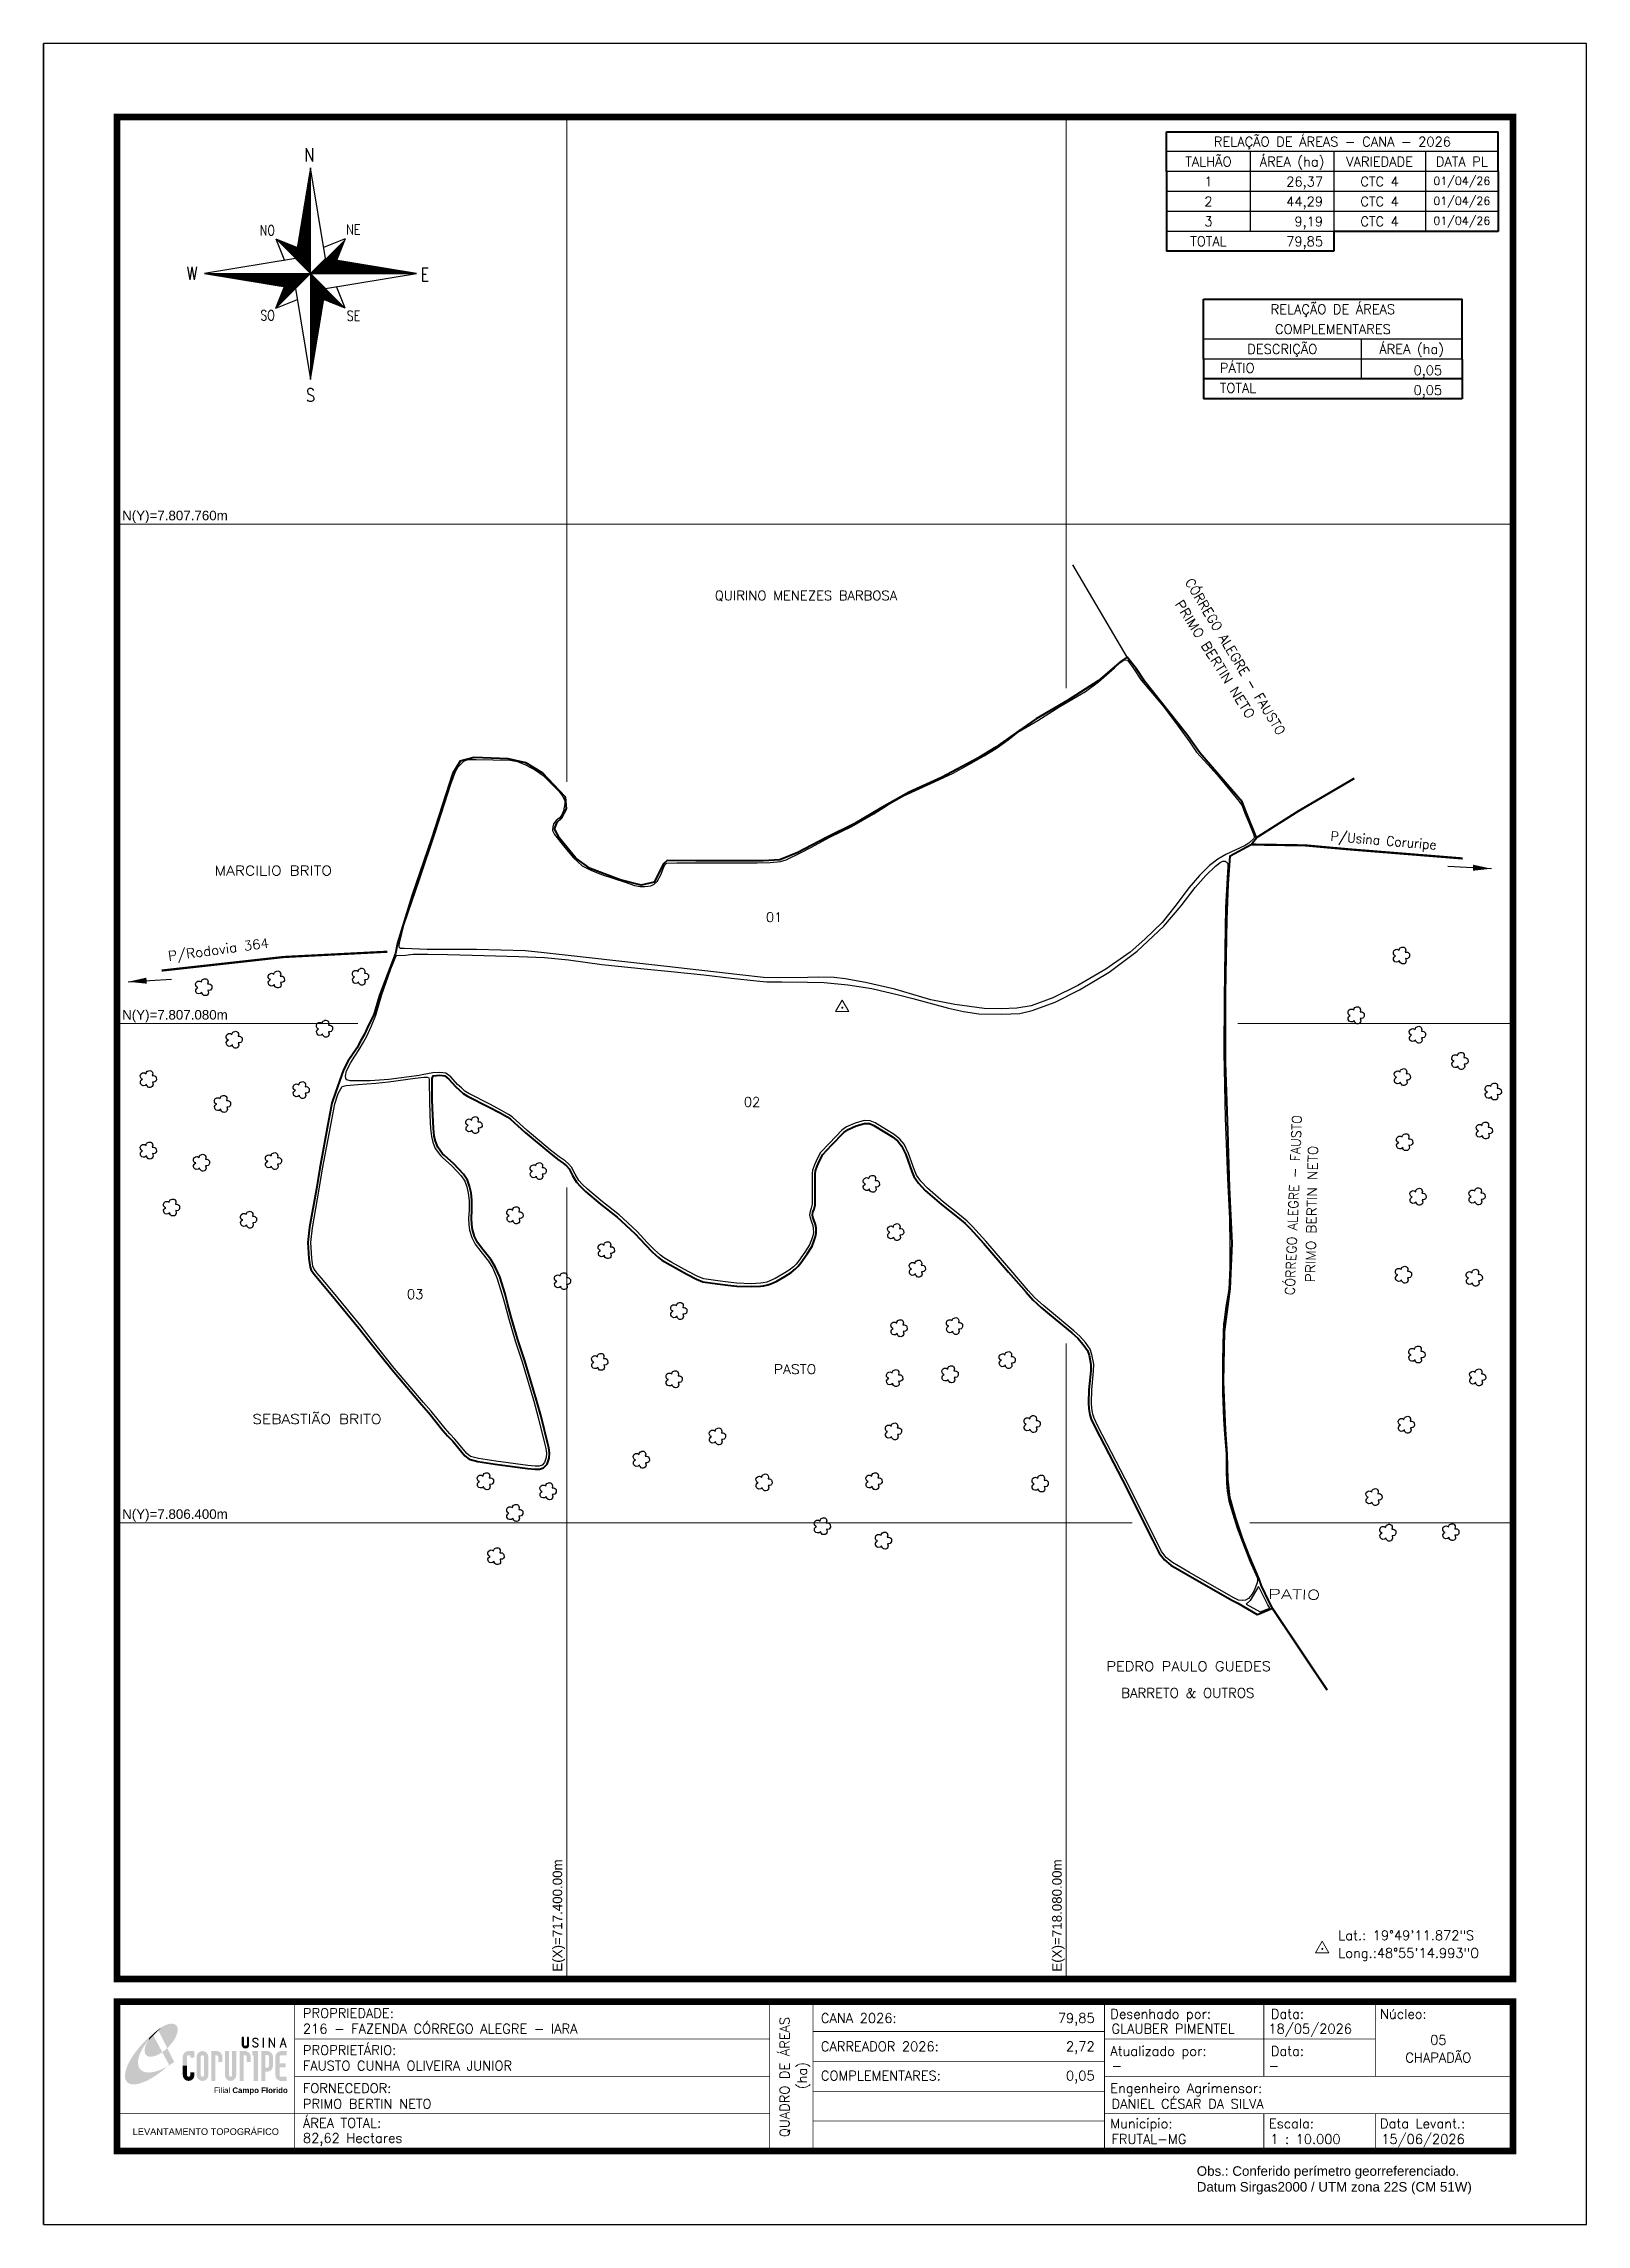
# Model space of a CAD drawing. Header units: millimetres. Extents: x 716688 to 718788, y 7805444 to 7808414.
import ezdxf
from ezdxf.enums import TextEntityAlignment as Align

# ---------------------------------------------------------------- set-up
doc = ezdxf.new("R2010")
doc.units = ezdxf.units.MM
doc.linetypes.add('CONTINUO', pattern=[0])
doc.linetypes.add('LIN0', pattern=[0])
doc.layers.add('0114000216', color=1, linetype='Continuous', lineweight=25)
doc.layers.add('MALHA', color=253, linetype='Continuous', lineweight=13)
for name, color, linetype in [('0114000216001', 5, 'Continuous'), ('0114000216002', 5, 'Continuous'), ('0114000216003', 5, 'Continuous'), ('ESTRADA', 7, 'Continuous'), ('MARGEM', 5, 'Continuous'), ('MATO', 3, 'Continuous'), ('PATIO', 7, 'Continuous'), ('QUADRO_DE_AREAS_CANA_2026', 7, 'Continuous'), ('QUADRO_DE_AREAS_COMPLEMENTARES', 7, 'Continuous'), ('SETA_NORTE', 3, 'Continuous'), ('TEXTO', 7, 'Continuous'), ('TEXTO CONFRONTANTES', 7, 'Continuous'), ('TEXTO_NUN_TAL', 7, 'Continuous')]:
    doc.layers.add(name, color=color, linetype=linetype)
doc.styles.add('ARIAL', font='arial.ttf')
doc.styles.add('marcelo', font='arial.ttf')
doc.styles.add('ROMANS', font='romans', dxfattribs={"height": 0.2})
doc.styles.add('SIMPLEX', font='simplex', dxfattribs={"height": 0.2})
doc.styles.get("Standard").update_dxf_attribs({"font": 'arial.ttf'})
doc.dimstyles.new('ISO-25', dxfattribs={"dimtxt": 2.5, "dimasz": 2.5, "dimexe": 1.25, "dimexo": 0.625, "dimtad": 1, "dimtxsty": 'Standard', "dimcen": 2.5, "dimadec": 0, "dimazin": 0, "dimtfac": 1, "dimtmove": 0, "dimatfit": 3, "dimfxl": 1, "dimarcsym": 0})

msp = doc.modelspace()

# ---------------------------------------------------------------- texts
at = {"layer": 'MALHA'}
for s, p in [('N(Y)=7.807.760m', (716938.6, 7807771.8)), ('N(Y)=7.807.080m', (716938.6, 7807091.8)), ('N(Y)=7.806.400m', (716938.6, 7806411.8))]:
    msp.add_text(s, height=13, dxfattribs=at).set_placement(p, align=Align.MIDDLE_RIGHT)
for s, p in [('E(X)=717.400.00m', (717387.3, 7805941.6)), ('E(X)=718.080.00m', (718067.3, 7805941.6))]:
    msp.add_text(s, height=13, rotation=90, dxfattribs=at).set_placement(p, align=Align.MIDDLE_RIGHT)
at = {"layer": 'MARGEM', "color": 7, "linetype": 'Continuous', "lineweight": 9}
for s, style, p in [('PROPRIEDADE:', 'SIMPLEX', (717040.9, 7805738.6)), ('Desenhado por:', 'SIMPLEX', (718139.9, 7805737.6)), ('Data:', 'SIMPLEX', (718358.5, 7805737.6)), ('Núcleo:', 'SIMPLEX', (718507, 7805737.6)), ('PROPRIETÁRIO:', 'SIMPLEX', (717040.9, 7805688.3)), ('Atualizado por:', 'SIMPLEX', (718139.9, 7805687)), ('Data:', 'SIMPLEX', (718358.5, 7805687)), ('FORNECEDOR:', 'SIMPLEX', (717040.9, 7805636.4)), ('Engenheiro Agrimensor:', 'SIMPLEX', (718139.9, 7805636.4)), ('ÁREA TOTAL:', 'SIMPLEX', (717040.9, 7805589.1)), ('Municipio:', 'SIMPLEX', (718139.9, 7805588.3)), ('Escala:', 'SIMPLEX', (718355.9, 7805588.3)), ('Data Levant.:', 'SIMPLEX', (718507, 7805588.3)), ('Obs.: Conferido perímetro georreferenciado.', 'marcelo', (718257.6, 7805523.6)), ('Datum Sirgas2000 / UTM zona 22S (CM 51W)', 'marcelo', (718257.6, 7805502.1))]:
    msp.add_text(s, height=13, dxfattribs=dict(at, style=style)).set_placement(p, align=Align.TOP_LEFT)
at = {"layer": 'MARGEM', "color": 7, "linetype": 'Continuous', "style": 'SIMPLEX'}
for s, p in [('QUADRO DE ÁREAS', (717696.6, 7805645.1)), ('(ha)', (717720.4, 7805647.1))]:
    msp.add_text(s, height=13, rotation=90, dxfattribs=at).set_placement(p, align=Align.MIDDLE_CENTER)
for s, p in [('CANA 2026:', (717745.9, 7805731.9)), ('216 - FAZENDA CÓRREGO ALEGRE - IARA', (717040.9, 7805717.4)), ('GLAUBER PIMENTEL', (718141.5, 7805717.4)), ('18/05/2026', (718355.2, 7805717.4)), ('FAUSTO CUNHA OLIVEIRA JUNIOR', (717040.9, 7805667.1)), ('CARREADOR 2026:', (717745.9, 7805693.4)), ('COMPLEMENTARES:', (717745.9, 7805653.5)), ('-', (718141.5, 7805667.1)), ('-', (718355.2, 7805667.1)), ('PRIMO BERTIN NETO', (717040.9, 7805615.2)), ('DANIEL CÉSAR DA SILVA', (718141.5, 7805615.2)), ('82,62 Hectares', (717040.9, 7805568.6)), ('FRUTAL-MG', (718141.5, 7805567.1)), ('1 : 10.000', (718357.6, 7805567.1)), ('15/06/2026', (718508.7, 7805567.1))]:
    msp.add_text(s, height=13, dxfattribs=at).set_placement(p, align=Align.TOP_LEFT)
for s, p in [('79,85', (718118.6, 7805731.9)), ('2,72', (718118.6, 7805693.4)), ('0,05', (718118.6, 7805653.5))]:
    msp.add_text(s, height=13, dxfattribs=at).set_placement(p, align=Align.TOP_RIGHT)
for s, p in [('05', (718586.4, 7805695.6)), ('CHAPADÃO', (718586.4, 7805671.6))]:
    msp.add_text(s, height=13, dxfattribs=at).set_placement(p, align=Align.MIDDLE_CENTER)
at = {"layer": 'MARGEM', "color": 7, "linetype": 'ByBlock'}
msp.add_text('LEVANTAMENTO TOPOGRÁFICO', height=9, dxfattribs=at).set_placement((716908.7, 7805570.8), align=Align.MIDDLE_CENTER)
at = {"layer": 'QUADRO_DE_AREAS_CANA_2026', "linetype": 'Continuous', "style": 'SIMPLEX'}
for s, height, p in [('RELAÇÃO DE ÁREAS - CANA - 2026', 13, (718442.3, 7808280.9)), ('TALHÃO', 13, (718273.5, 7808253.7)), ('ÁREA (ha)', 13, (718387.3, 7808253.7)), ('VARIEDADE', 13, (718506.5, 7808253.7)), ('DATA PL', 13, (718618.4, 7808253.7)), ('1', 13, (718273.5, 7808226.6)), ('CTC 4', 13, (718506.5, 7808226.6)), ('01/04/26', 11, (718618.4, 7808227.5)), ('2', 13, (718273.5, 7808199.5)), ('CTC 4', 13, (718506.5, 7808199.5)), ('01/04/26', 11, (718618.4, 7808200.3)), ('3', 13, (718273.5, 7808172.3)), ('CTC 4', 13, (718506.5, 7808172.3)), ('01/04/26', 11, (718618.4, 7808173.2)), ('TOTAL', 13, (718273.5, 7808145.2))]:
    msp.add_text(s, height=height, dxfattribs=at).set_placement(p, align=Align.MIDDLE_CENTER)
for s, p in [('26,37', (718429.5, 7808220)), ('44,29', (718429.5, 7808192.9)), ('9,19', (718429.5, 7808165.7)), ('79,85', (718429.5, 7808138.6))]:
    msp.add_text(s, height=13, dxfattribs=at).set_placement(p, align=Align.RIGHT)
at = {"layer": 'QUADRO_DE_AREAS_COMPLEMENTARES', "linetype": 'Continuous', "style": 'SIMPLEX'}
for s, p in [('RELAÇÃO DE ÁREAS', (718442.9, 7808052.7)), ('COMPLEMENTARES', (718442.9, 7808025.6)), ('DESCRIÇÃO', (718374, 7807998.5)), ('ÁREA (ha)', (718550.1, 7807998.5))]:
    msp.add_text(s, height=13, dxfattribs=at).set_placement(p, align=Align.MIDDLE_CENTER)
for s, p in [('PÁTIO', (718289, 7807972.7)), ('TOTAL', (718289, 7807945.5))]:
    msp.add_text(s, height=13, dxfattribs=at).set_placement(p, align=Align.MIDDLE_LEFT)
for p in [(718591.6, 7807963), (718591.6, 7807935.9)]:
    msp.add_text('0,05', height=13, dxfattribs=at).set_placement(p, align=Align.RIGHT)
at = {"layer": 'TEXTO', "linetype": 'ByBlock', "style": 'SIMPLEX'}
for s, p in [('Lat.: 19%%D49\'11.872"S', (718450.3, 7805831.6, 656.8)), ('Long.:48%%D55\'14.993"O', (718450.3, 7805807.5, 656.8))]:
    msp.add_text(s, height=13, dxfattribs=at).set_placement(p)
at = {"layer": 'TEXTO CONFRONTANTES', "linetype": 'Continuous', "style": 'SIMPLEX'}
for s, rotation, width, p, p2 in [('CÓRREGO ALEGRE - FAUSTO', 301.1292, 0.852502, (718241, 7807681.2), (718367.8, 7807471.2)), ('PRIMO BERTIN NETO', 302.1882, 0.946569, (718227.3, 7807651.4), (718326.6, 7807493.7)), ('MARCILIO BRITO', 0.0312, 1.049227, (716920.6, 7807281.6), (717080.4, 7807281.7)), ('CÓRREGO ALEGRE - FAUSTO', 87.667, 0.852502, (718390.6, 7806709.7), (718400.6, 7806954.9)), ('PRIMO BERTIN NETO', 88.726, 0.946569, (718418.4, 7806727.1), (718422.5, 7806913.4)), ('PATIO', 359.0284, 1.352902, (718354.6, 7806296.5), (718425.8, 7806295.3))]:
    msp.add_text(s, height=13, rotation=rotation, dxfattribs=dict(at, width=width)).set_placement(p, p2, align=Align.FIT)
for s, width, p, p2 in [('QUIRINO MENEZES BARBOSA', 0.893087, (717601.5, 7807656.3), (717849.7, 7807656.3)), ('PASTO', 0.95929, (717682, 7806602.6), (717739.6, 7806602.6)), ('SEBASTIÃO BRITO', 1.033303, (716972, 7806534.7), (717147.9, 7806534.7)), ('PEDRO PAULO GUEDES', 0.999508, (718134.6, 7806198.1), (718358.6, 7806198.1)), ('BARRETO & OUTROS', 0.894776, (718154.8, 7806161.7), (718336, 7806161.7))]:
    msp.add_text(s, height=13, dxfattribs=dict(at, width=width)).set_placement(p, p2, align=Align.FIT)
for s, rotation, width, p in [('P/Usina Coruripe', 355.2514, 0.946569, (718439.4, 7807328.7)), ('P/Rodovia 364', 7.6049, 1.033303, (716858.4, 7807165.2))]:
    msp.add_text(s, height=13, rotation=rotation, dxfattribs=dict(at, width=width)).set_placement(p)
at = {"layer": 'TEXTO_NUN_TAL', "linetype": 'Continuous', "char_height": 13, "width": 29.793, "attachment_point": 1, "style": 'SIMPLEX'}
for s, insert in [('{\\Fromans|c0;\\C7;01}', (717671.2, 7807231.2)), ('{\\Fromans|c0;\\C7;02}', (717641.1, 7806979.6)), ('{\\Fromans|c0;\\C7;03}', (717182.5, 7806717.7))]:
    msp.add_mtext(s, dxfattribs=dict(at, insert=insert))

# ---------------------------------------------------------------- blocks, each defined once
blk = doc.blocks.new('A$C309442C0')
at = {"layer": 'SETA_NORTE', "linetype": 'Continuous'}
h = blk.add_hatch(dxfattribs=at)
h.set_pattern_fill('ANSI31', color=256, scale=0.1375, angle=-90, style=0)
h.set_pattern_definition([(315, (-215853.3434, 13873.16845), (0.3086963042, 0.3086963042), [])])
h.paths.add_polyline_path([(73.5, 97.4), (74.7, 104.9), (60, 110.8)])
h = blk.add_hatch(dxfattribs=at)
h.set_pattern_fill('ANSI31', color=256, scale=0.1375, angle=180, style=0)
h.set_pattern_definition([(225, (13869.59828, 216024.21475), (0.3086963042, -0.3086963042), [])])
h.paths.add_polyline_path([(93.8, 97.4), (101.4, 96.2), (107.3, 110.8)])
h = blk.add_hatch(dxfattribs=at)
h.set_pattern_fill('ANSI31', color=256, scale=0.1375, style=0)
h.set_pattern_definition([(45, (-13702.2971, -215849.77324), (-0.3086963042, 0.3086963042), [])])
h.paths.add_polyline_path([(73.5, 77), (65.9, 78.3), (60, 63.6)])
h = blk.add_hatch(dxfattribs=at)
h.set_pattern_fill('ANSI31', color=256, scale=0.1375, angle=90, style=0)
h.set_pattern_definition([(135, (216020.6446, -13698.72693), (-0.3086963042, -0.3086963042), [])])
h.paths.add_polyline_path([(93.8, 77), (92.6, 69.5), (107.3, 63.6)])
for p, q in [((81.6, 146.8), (83.7, 148.9)), ((81.7, 147.6), (83.7, 149.5)), ((81.8, 148.3), (83.7, 150.1)), ((82, 149.1), (83.7, 150.8)), ((82.1, 149.9), (83.7, 151.4)), ((82.2, 150.6), (83.7, 152.1)), ((82.3, 151.4), (83.7, 152.7)), ((82.5, 152.2), (83.7, 153.3)), ((82.6, 152.9), (83.7, 154)), ((82.7, 153.7), (83.7, 154.6)), ((82.9, 154.4), (83.7, 155.2)), ((83, 155.2), (83.7, 155.9)), ((83.1, 156), (83.7, 156.5)), ((83.2, 156.7), (83.7, 157.2)), ((83.4, 157.5), (83.7, 157.8)), ((83.5, 158.3), (83.7, 158.4)), ((83.6, 159), (83.7, 159.1)), ((78.7, 129.3), (83.7, 134.2)), ((78.8, 130), (83.7, 134.9)), ((79, 130.8), (83.7, 135.5)), ((79.1, 131.6), (83.7, 136.1)), ((79.2, 132.3), (83.7, 136.8)), ((79.3, 133.1), (83.7, 137.4)), ((79.5, 133.8), (83.7, 138)), ((79.6, 134.6), (83.7, 138.7)), ((79.7, 135.4), (83.7, 139.3)), ((79.8, 136.1), (83.7, 140)), ((80, 136.9), (83.7, 140.6)), ((80.1, 137.7), (83.7, 141.2)), ((80.2, 138.4), (83.7, 141.9)), ((80.3, 139.2), (83.7, 142.5)), ((80.5, 139.9), (83.7, 143.1)), ((80.6, 140.7), (83.7, 143.8)), ((80.7, 141.5), (83.7, 144.4)), ((80.8, 142.2), (83.7, 145)), ((81, 143), (83.7, 145.7)), ((81.1, 143.8), (83.7, 146.3)), ((81.2, 144.5), (83.7, 147)), ((81.3, 145.3), (83.7, 147.6)), ((81.5, 146.1), (83.7, 148.2)), ((75.7, 111), (83.7, 118.9)), ((75.8, 111.7), (83.7, 119.6)), ((75.9, 112.5), (83.7, 120.2)), ((76.1, 113.3), (83.7, 120.8)), ((76.2, 114), (83.7, 121.5)), ((76.3, 114.8), (83.7, 122.1)), ((76.4, 115.5), (83.7, 122.8)), ((76.6, 116.3), (83.7, 123.4)), ((76.7, 117.1), (83.7, 124)), ((76.8, 117.8), (83.7, 124.7)), ((76.9, 118.6), (83.7, 125.3)), ((77.1, 119.4), (83.7, 125.9)), ((77.2, 120.1), (83.7, 126.6)), ((77.3, 120.9), (83.7, 127.2)), ((77.4, 121.6), (83.7, 127.8)), ((77.6, 122.4), (83.7, 128.5)), ((77.7, 123.2), (83.7, 129.1)), ((77.8, 123.9), (83.7, 129.8)), ((78, 124.7), (83.7, 130.4)), ((78.1, 125.5), (83.7, 131)), ((78.2, 126.2), (83.7, 131.7)), ((78.3, 127), (83.7, 132.3)), ((78.5, 127.7), (83.7, 132.9)), ((78.6, 128.5), (83.7, 133.6)), ((60, 110.8), (74.7, 104.9)), ((60, 110.8), (65.9, 96.2)), ((73.5, 97.3), (83.7, 107.5)), ((73.6, 98), (83.7, 108.1)), ((73.7, 98.8), (83.7, 108.7)), ((73.8, 99.5), (83.7, 109.4)), ((73.8, 97), (83.7, 106.8)), ((73.9, 100.3), (83.7, 110)), ((74.1, 101.1), (83.7, 110.6)), ((74.2, 101.8), (83.7, 111.3)), ((74.2, 96.7), (83.7, 106.2)), ((74.3, 102.6), (83.7, 111.9)), ((74.4, 103.3), (83.7, 112.6)), ((74.5, 96.4), (83.7, 105.6)), ((74.6, 104.1), (83.7, 113.2)), ((74.7, 104.9), (83.7, 113.8)), ((74.8, 105.6), (83.7, 114.5)), ((74.8, 96.1), (83.7, 104.9)), ((74.9, 106.4), (83.7, 115.1)), ((75.1, 107.2), (83.7, 115.7)), ((75.1, 95.7), (83.7, 104.3)), ((75.2, 107.9), (83.7, 116.4)), ((75.3, 108.7), (83.7, 117)), ((75.4, 109.4), (83.7, 117.7)), ((75.6, 110.2), (83.7, 118.3)), ((107.3, 110.8), (92.6, 104.9)), ((107.3, 110.8), (101.4, 96.2)), ((75.4, 95.4), (83.7, 103.6)), ((75.8, 95.1), (83.7, 103)), ((76.1, 94.8), (83.7, 102.4)), ((76.4, 94.5), (83.7, 101.7)), ((76.7, 94.2), (83.7, 101.1)), ((77, 93.8), (83.7, 100.5)), ((77.4, 93.5), (83.7, 99.8)), ((77.7, 93.2), (83.7, 99.2)), ((78, 92.9), (83.7, 98.5)), ((78.3, 92.6), (83.7, 97.9)), ((78.6, 92.2), (83.7, 97.3)), ((78.9, 91.9), (83.7, 96.6)), ((79.3, 91.6), (83.7, 96)), ((79.6, 91.3), (83.7, 95.4)), ((79.9, 91), (83.7, 94.7)), ((80.2, 90.7), (83.7, 94.1)), ((80.5, 90.3), (83.7, 93.4)), ((80.9, 90), (83.7, 92.8)), ((81.2, 89.7), (83.7, 92.2)), ((81.5, 89.4), (83.7, 91.5)), ((81.8, 89.1), (83.7, 90.9)), ((82.1, 88.7), (83.7, 90.3)), ((82.4, 88.4), (83.7, 89.6)), ((83.8, 87.2), (94, 97.4)), ((84.4, 87.2), (94.5, 97.3)), ((85.1, 87.2), (95.1, 97.2)), ((85.7, 87.2), (95.6, 97.1)), ((86.3, 87.2), (96.2, 97)), ((87, 87.2), (96.7, 96.9)), ((87.6, 87.2), (97.2, 96.9)), ((88.3, 87.2), (97.8, 96.8)), ((88.9, 87.2), (98.3, 96.7)), ((89.5, 87.2), (98.9, 96.6)), ((90.2, 87.2), (99.4, 96.5)), ((90.8, 87.2), (100, 96.4)), ((91.4, 87.2), (100.5, 96.3)), ((92.1, 87.2), (101.1, 96.2)), ((92.7, 87.2), (101.6, 96.1)), ((93.4, 87.2), (102.2, 96)), ((94, 87.2), (102.7, 96)), ((94.6, 87.2), (103.3, 95.9)), ((95.3, 87.2), (103.8, 95.8)), ((95.9, 87.2), (104.4, 95.7)), ((96.5, 87.2), (104.9, 95.6)), ((97.2, 87.2), (105.5, 95.5)), ((97.8, 87.2), (106, 95.4)), ((98.4, 87.2), (106.5, 95.3)), ((99.1, 87.2), (107.1, 95.2)), ((99.7, 87.2), (107.6, 95.1)), ((100.4, 87.2), (108.2, 95.1)), ((101, 87.2), (108.7, 95)), ((101.6, 87.2), (109.3, 94.9)), ((102.3, 87.2), (109.8, 94.8)), ((102.9, 87.2), (110.4, 94.7)), ((103.5, 87.2), (110.9, 94.6)), ((104.2, 87.2), (111.5, 94.5)), ((104.8, 87.2), (112, 94.4)), ((105.5, 87.2), (112.6, 94.3)), ((106.1, 87.2), (113.1, 94.2)), ((106.7, 87.2), (113.7, 94.1)), ((107.4, 87.2), (114.2, 94.1)), ((108, 87.2), (114.8, 94)), ((108.6, 87.2), (115.3, 93.9)), ((109.3, 87.2), (115.8, 93.8)), ((109.9, 87.2), (116.4, 93.7)), ((110.6, 87.2), (116.9, 93.6)), ((111.2, 87.2), (117.5, 93.5)), ((111.8, 87.2), (118, 93.4)), ((112.5, 87.2), (118.6, 93.3)), ((113.1, 87.2), (119.1, 93.2)), ((113.7, 87.2), (119.7, 93.2)), ((114.4, 87.2), (120.2, 93.1)), ((115, 87.2), (120.8, 93)), ((115.6, 87.2), (121.3, 92.9)), ((116.3, 87.2), (121.9, 92.8)), ((116.9, 87.2), (122.4, 92.7)), ((117.6, 87.2), (123, 92.6)), ((118.2, 87.2), (123.5, 92.5)), ((118.8, 87.2), (124, 92.4)), ((119.5, 87.2), (124.6, 92.3)), ((120.1, 87.2), (125.1, 92.3)), ((120.7, 87.2), (125.7, 92.2)), ((121.4, 87.2), (126.2, 92.1)), ((122, 87.2), (126.8, 92)), ((122.7, 87.2), (127.3, 91.9)), ((123.3, 87.2), (127.9, 91.8)), ((123.9, 87.2), (128.4, 91.7)), ((124.6, 87.2), (129, 91.6)), ((125.2, 87.2), (129.5, 91.5)), ((125.8, 87.2), (130.1, 91.4)), ((126.5, 87.2), (130.6, 91.4)), ((127.1, 87.2), (131.2, 91.3)), ((127.8, 87.2), (131.7, 91.2)), ((128.4, 87.2), (132.3, 91.1)), ((129, 87.2), (132.8, 91)), ((129.7, 87.2), (133.3, 90.9)), ((130.3, 87.2), (133.9, 90.8)), ((130.9, 87.2), (134.4, 90.7)), ((131.6, 87.2), (135, 90.6)), ((132.2, 87.2), (135.5, 90.5)), ((132.8, 87.2), (136.1, 90.5)), ((133.5, 87.2), (136.6, 90.4)), ((134.1, 87.2), (137.2, 90.3)), ((134.8, 87.2), (137.7, 90.2)), ((135.4, 87.2), (138.3, 90.1)), ((136, 87.2), (138.8, 90)), ((136.7, 87.2), (139.4, 89.9)), ((137.3, 87.2), (139.9, 89.8)), ((137.9, 87.2), (140.5, 89.7)), ((138.6, 87.2), (141, 89.6)), ((139.2, 87.2), (141.6, 89.6)), ((139.9, 87.2), (142.1, 89.5)), ((140.5, 87.2), (142.6, 89.4)), ((141.1, 87.2), (143.2, 89.3)), ((141.8, 87.2), (143.7, 89.2)), ((142.4, 87.2), (144.3, 89.1)), ((11.8, 87.2), (11.8, 87.2)), ((12.3, 87.1), (12.4, 87.2)), ((12.9, 87), (13.1, 87.2)), ((13.4, 86.9), (13.7, 87.2)), ((14, 86.8), (14.4, 87.2)), ((14.5, 86.7), (15, 87.2)), ((15.1, 86.6), (15.6, 87.2)), ((15.6, 86.6), (16.3, 87.2)), ((16.2, 86.5), (16.9, 87.2)), ((16.7, 86.4), (17.5, 87.2)), ((17.2, 86.3), (18.2, 87.2)), ((17.8, 86.2), (18.8, 87.2)), ((18.3, 86.1), (19.5, 87.2)), ((18.9, 86), (20.1, 87.2)), ((19.4, 85.9), (20.7, 87.2)), ((20, 85.8), (21.4, 87.2)), ((20.5, 85.7), (22, 87.2)), ((21.1, 85.7), (22.6, 87.2)), ((21.6, 85.6), (23.3, 87.2)), ((22.2, 85.5), (23.9, 87.2)), ((22.7, 85.4), (24.6, 87.2)), ((23.3, 85.3), (25.2, 87.2)), ((23.8, 85.2), (25.8, 87.2)), ((24.4, 85.1), (26.5, 87.2)), ((24.9, 85), (27.1, 87.2)), ((25.5, 84.9), (27.7, 87.2)), ((26, 84.8), (28.4, 87.2)), ((26.5, 84.8), (29, 87.2)), ((27.1, 84.7), (29.6, 87.2)), ((27.6, 84.6), (30.3, 87.2)), ((28.2, 84.5), (30.9, 87.2)), ((28.7, 84.4), (31.6, 87.2)), ((29.3, 84.3), (32.2, 87.2)), ((29.8, 84.2), (32.8, 87.2)), ((30.4, 84.1), (33.5, 87.2)), ((30.9, 84), (34.1, 87.2)), ((31.5, 83.9), (34.7, 87.2)), ((32, 83.9), (35.4, 87.2)), ((32.6, 83.8), (36, 87.2)), ((33.1, 83.7), (36.7, 87.2)), ((33.7, 83.6), (37.3, 87.2)), ((34.2, 83.5), (37.9, 87.2)), ((34.7, 83.4), (38.6, 87.2)), ((35.3, 83.3), (39.2, 87.2)), ((35.8, 83.2), (39.8, 87.2)), ((36.4, 83.1), (40.5, 87.2)), ((36.9, 83), (41.1, 87.2)), ((37.5, 83), (41.8, 87.2)), ((38, 82.9), (42.4, 87.2)), ((38.6, 82.8), (43, 87.2)), ((39.1, 82.7), (43.7, 87.2)), ((39.7, 82.6), (44.3, 87.2)), ((40.2, 82.5), (44.9, 87.2)), ((40.8, 82.4), (45.6, 87.2)), ((41.3, 82.3), (46.2, 87.2)), ((41.9, 82.2), (46.8, 87.2)), ((42.4, 82.1), (47.5, 87.2)), ((43, 82.1), (48.1, 87.2)), ((43.5, 82), (48.8, 87.2)), ((44, 81.9), (49.4, 87.2)), ((44.6, 81.8), (50, 87.2)), ((45.1, 81.7), (50.7, 87.2)), ((45.7, 81.6), (51.3, 87.2)), ((46.2, 81.5), (51.9, 87.2)), ((46.8, 81.4), (52.6, 87.2)), ((47.3, 81.3), (53.2, 87.2)), ((47.9, 81.2), (53.9, 87.2)), ((48.4, 81.2), (54.5, 87.2)), ((49, 81.1), (55.1, 87.2)), ((49.5, 81), (55.8, 87.2)), ((50.1, 80.9), (56.4, 87.2)), ((50.6, 80.8), (57, 87.2)), ((51.2, 80.7), (57.7, 87.2)), ((51.7, 80.6), (58.3, 87.2)), ((52.3, 80.5), (59, 87.2)), ((52.8, 80.4), (59.6, 87.2)), ((53.3, 80.3), (60.2, 87.2)), ((53.9, 80.3), (60.9, 87.2)), ((54.4, 80.2), (61.5, 87.2)), ((55, 80.1), (62.1, 87.2)), ((55.5, 80), (62.8, 87.2)), ((56.1, 79.9), (63.4, 87.2)), ((56.6, 79.8), (64, 87.2)), ((57.2, 79.7), (64.7, 87.2)), ((57.7, 79.6), (65.3, 87.2)), ((58.3, 79.5), (66, 87.2)), ((58.8, 79.4), (66.6, 87.2)), ((59.4, 79.4), (67.2, 87.2)), ((59.9, 79.3), (67.9, 87.2)), ((83.7, 87.2), (60, 63.6)), ((60, 63.6), (65.9, 78.3)), ((60.5, 79.2), (68.5, 87.2)), ((61, 79.1), (69.1, 87.2)), ((61.5, 79), (69.8, 87.2)), ((62.1, 78.9), (70.4, 87.2)), ((62.6, 78.8), (71.1, 87.2)), ((63.2, 78.7), (71.7, 87.2)), ((63.7, 78.6), (72.3, 87.2)), ((64.3, 78.5), (73, 87.2)), ((64.8, 78.4), (73.6, 87.2)), ((65.4, 78.4), (74.2, 87.2)), ((65.9, 78.3), (74.9, 87.2)), ((66.5, 78.2), (75.5, 87.2)), ((67, 78.1), (76.2, 87.2)), ((67.6, 78), (76.8, 87.2)), ((68.1, 77.9), (77.4, 87.2)), ((68.7, 77.8), (78.1, 87.2)), ((69.2, 77.7), (78.7, 87.2)), ((69.8, 77.6), (79.3, 87.2)), ((70.3, 77.5), (80, 87.2)), ((70.8, 77.5), (80.6, 87.2)), ((71.4, 77.4), (81.2, 87.2)), ((71.9, 77.3), (81.9, 87.2)), ((72.5, 77.2), (82.5, 87.2)), ((73, 77.1), (83.2, 87.2)), ((82.8, 88.1), (83.7, 89)), ((83.1, 87.8), (83.7, 88.4)), ((83.4, 87.5), (83.7, 87.7)), ((83.7, 87.1), (83.7, 87.1)), ((83.7, 86.4), (84, 86.8)), ((83.7, 85.8), (84.4, 86.5)), ((83.7, 85.2), (84.7, 86.2)), ((83.7, 84.5), (85, 85.9)), ((83.7, 83.9), (85.3, 85.6)), ((83.7, 83.3), (85.6, 85.2)), ((83.7, 82.6), (86, 84.9)), ((83.7, 82), (86.3, 84.6)), ((83.7, 81.3), (86.6, 84.3)), ((83.7, 80.7), (86.9, 84)), ((83.7, 80.1), (87.2, 83.6)), ((83.7, 79.4), (87.5, 83.3)), ((83.7, 78.8), (87.9, 83)), ((83.7, 78.2), (88.2, 82.7)), ((83.7, 77.5), (88.5, 82.4)), ((83.7, 76.9), (88.8, 82.1)), ((83.7, 76.2), (89.1, 81.7)), ((83.7, 75.6), (89.5, 81.4)), ((83.7, 75), (89.8, 81.1)), ((83.7, 74.3), (90.1, 80.8)), ((83.7, 73.7), (90.4, 80.5)), ((83.7, 73.1), (90.7, 80.1)), ((83.7, 72.4), (91, 79.8)), ((83.7, 71.8), (91.4, 79.5)), ((83.7, 71.2), (91.7, 79.2)), ((83.7, 70.5), (92, 78.9)), ((83.7, 69.9), (92.3, 78.5)), ((83.7, 69.2), (92.6, 78.2)), ((83.7, 68.6), (93, 77.9)), ((83.7, 68), (93.3, 77.6)), ((83.7, 67.3), (93.6, 77.3)), ((83.7, 66.7), (93.8, 76.9)), ((83.7, 66.1), (93.7, 76.1)), ((83.7, 65.4), (93.6, 75.3)), ((83.7, 64.8), (93.4, 74.6)), ((107.3, 63.6), (101.4, 78.3)), ((143, 87.2), (144.8, 89)), ((143.7, 87.2), (145.4, 88.9)), ((144.3, 87.2), (145.9, 88.8)), ((144.9, 87.2), (146.5, 88.7)), ((145.6, 87.2), (147, 88.7)), ((146.2, 87.2), (147.6, 88.6)), ((146.9, 87.2), (148.1, 88.5)), ((147.5, 87.2), (148.7, 88.4)), ((148.1, 87.2), (149.2, 88.3)), ((148.8, 87.2), (149.8, 88.2)), ((149.4, 87.2), (150.3, 88.1)), ((150, 87.2), (150.8, 88)), ((150.7, 87.2), (151.4, 87.9)), ((151.3, 87.2), (151.9, 87.8)), ((152, 87.2), (152.5, 87.8)), ((152.6, 87.2), (153, 87.7)), ((153.2, 87.2), (153.6, 87.6)), ((153.9, 87.2), (154.1, 87.5)), ((154.5, 87.2), (154.7, 87.4)), ((155.1, 87.2), (155.2, 87.3)), ((60, 63.6), (74.7, 69.5)), ((83.7, 64.1), (93.3, 73.8)), ((83.7, 63.5), (93.2, 73)), ((83.7, 62.9), (93.1, 72.3)), ((83.7, 62.2), (92.9, 71.5)), ((83.7, 61.6), (92.8, 70.8)), ((83.7, 61), (92.7, 70)), ((83.7, 60.3), (92.6, 69.2)), ((83.7, 59.7), (92.4, 68.5)), ((83.7, 59), (92.3, 67.7)), ((83.7, 58.4), (92.2, 66.9)), ((83.7, 57.8), (92.1, 66.2)), ((83.7, 57.1), (91.9, 65.4)), ((83.7, 56.5), (91.8, 64.7)), ((83.7, 55.9), (91.7, 63.9)), ((83.7, 55.2), (91.6, 63.1)), ((83.7, 54.6), (91.4, 62.4)), ((83.7, 54), (91.3, 61.6)), ((83.7, 53.3), (91.2, 60.8)), ((83.7, 52.7), (91.1, 60.1)), ((107.3, 63.6), (92.6, 69.5)), ((83.7, 52), (90.9, 59.3)), ((83.7, 51.4), (90.8, 58.6)), ((83.7, 50.8), (90.7, 57.8)), ((83.7, 50.1), (90.5, 57)), ((83.7, 49.5), (90.4, 56.3)), ((83.7, 48.9), (90.3, 55.5)), ((83.7, 48.2), (90.2, 54.7)), ((83.7, 47.6), (90, 54)), ((83.7, 46.9), (89.9, 53.2)), ((83.7, 46.3), (89.8, 52.5)), ((83.7, 45.7), (89.7, 51.7)), ((83.7, 45), (89.5, 50.9)), ((83.7, 44.4), (89.4, 50.2)), ((83.7, 43.8), (89.3, 49.4)), ((83.7, 43.1), (89.2, 48.6)), ((83.7, 42.5), (89, 47.9)), ((83.7, 41.8), (88.9, 47.1)), ((83.7, 41.2), (88.8, 46.3)), ((83.7, 40.6), (88.7, 45.6)), ((83.7, 39.9), (88.5, 44.8)), ((83.7, 39.3), (88.4, 44.1)), ((83.7, 38.7), (88.3, 43.3)), ((83.7, 38), (88.2, 42.5)), ((83.7, 37.4), (88, 41.8)), ((83.7, 36.8), (87.9, 41)), ((83.7, 36.1), (87.8, 40.2)), ((83.7, 35.5), (87.7, 39.5)), ((83.7, 34.8), (87.5, 38.7)), ((83.7, 34.2), (87.4, 38)), ((83.7, 33.6), (87.3, 37.2)), ((83.7, 32.9), (87.2, 36.4)), ((83.7, 32.3), (87, 35.7)), ((83.7, 31.7), (86.9, 34.9)), ((83.7, 31), (86.8, 34.1)), ((83.7, 30.4), (86.7, 33.4)), ((83.7, 29.7), (86.5, 32.6)), ((83.7, 29.1), (86.4, 31.9)), ((83.7, 28.5), (86.3, 31.1)), ((83.7, 27.8), (86.2, 30.3)), ((83.7, 27.2), (86, 29.6)), ((83.7, 26.6), (85.9, 28.8)), ((83.7, 25.9), (85.8, 28)), ((83.7, 25.3), (85.6, 27.3)), ((83.7, 24.6), (85.5, 26.5)), ((83.7, 24), (85.4, 25.8)), ((83.7, 23.4), (85.3, 25)), ((83.7, 22.7), (85.1, 24.2)), ((83.7, 22.1), (85, 23.5)), ((83.7, 21.5), (84.9, 22.7)), ((83.7, 20.8), (84.8, 21.9)), ((83.7, 20.2), (84.6, 21.2)), ((83.7, 19.6), (84.5, 20.4)), ((83.7, 18.9), (84.4, 19.7)), ((83.7, 18.3), (84.3, 18.9)), ((83.7, 17.6), (84.1, 18.1)), ((83.7, 17), (84, 17.4)), ((83.7, 16.4), (83.9, 16.6)), ((83.7, 15.7), (83.8, 15.8))]:
    blk.add_line(p, q, dxfattribs=at)
blk.add_lwpolyline([(93.8, 77), (155.7, 87.2), (93.8, 97.4), (83.7, 159.3), (73.5, 97.4), (11.6, 87.2), (73.5, 77), (83.7, 15.1)], close=True, dxfattribs=at)
for points in [[(83.7, 87.2), (83.7, 159.3)], [(83.7, 87.2), (73.5, 97.4)], [(83.7, 87.2), (93.8, 97.4)], [(11.6, 87.2), (155.7, 87.2)], [(83.7, 87.2), (73.5, 77)], [(83.7, 87.2), (93.8, 77)], [(83.7, 87.2), (83.7, 15.1)]]:
    blk.add_lwpolyline(points, dxfattribs=at)
at = {"layer": 'SETA_NORTE', "color": 7, "lineweight": 30, "style": 'ROMANS', "width": 0.8}
for s, height, p in [('N ', 8.94, (79.5, 163.6)), ('NO', 6.88, (49.1, 113.2)), ('NE', 6.87, (108, 113.7)), ('W', 8.94, (-0.7, 82.9)), ('E', 8.94, (158.6, 82.1)), ('SO', 6.88, (49.5, 55.3)), ('SE', 6.87, (108.3, 55)), ('S', 8.94, (80.6, 0))]:
    blk.add_text(s, height=height, dxfattribs=at).set_placement(p)
blk = doc.blocks.new('A$C78F83FB3')
at = {"layer": 'MARGEM'}
h = blk.add_hatch(color=20, dxfattribs=at)
edge = h.paths.add_edge_path()
edge.add_ellipse((19.49, 23.77), major_axis=(-6.68, -6.67), ratio=0.469426, start_angle=292.73277, end_angle=601.25787)
edge.add_ellipse((22.83, 22.05), major_axis=(12.64, 11.29), ratio=0.457614, start_angle=79.90686, end_angle=107.91393)
edge = h.paths.add_edge_path()
edge.add_ellipse((18.28, 18.7), major_axis=(13.95, 13.59), ratio=0.386848, start_angle=63.96117, end_angle=264.59932)
edge.add_ellipse((22.83, 22.05), major_axis=(12.64, 11.29), ratio=0.457614, start_angle=107.91393, end_angle=245.11815, ccw=False)
edge.add_ellipse((19.49, 23.77), major_axis=(-6.68, -6.67), ratio=0.469426, start_angle=241.25787, end_angle=292.73277, ccw=False)
for color, points in [(20, [(15.46, 26.12), (14.17, 24.81), (14.06, 24.24), (14.39, 23.97), (14.67, 24.54), (19.47, 29.32), (18.48, 28.66), (17.31, 27.78)]), (7, [(58.42, 24.9), (57.9, 24.9), (57.9, 21.73, -0.414214), (57.15, 20.98), (56.84, 20.98, -0.414214), (56.09, 21.73), (56.09, 24.9), (55.57, 24.9), (55.57, 21.73, 0.414214), (56.84, 20.46), (57.15, 20.46, 0.414214), (58.42, 21.73)]), (7, [(61.7, 24.9), (61.23, 24.9, 0.396318), (60.04, 23.78), (60.04, 23.72, 0.151912), (60.39, 22.97), (60.46, 22.92), (62.18, 22), (62.85, 21.83, 0.12407), (62.51, 22.42), (60.75, 23.36, -0.13192), (60.56, 23.77, -0.385578), (61.23, 24.37), (61.7, 24.37, -0.414214), (62.37, 23.7), (62.89, 23.7, 0.414214)]), (7, [(62.37, 23.7), (62.89, 23.7, 0.414214), (61.7, 24.9), (61.23, 24.9, 0.396318), (60.04, 23.78), (60.04, 23.72, 0.151912), (60.39, 22.97), (60.46, 22.92), (62.18, 22), (62.18, 22, -0.131921), (62.37, 21.59, -0.385578), (61.7, 20.98), (61.23, 20.98, -0.414214), (60.56, 21.65), (60.04, 21.65, 0.414214), (61.23, 20.46), (61.7, 20.46, 0.402546), (62.89, 21.61, 0.165292), (62.51, 22.42), (60.75, 23.36, -0.13192), (60.56, 23.77, -0.385578), (61.23, 24.37), (61.7, 24.37, -0.414214)]), (7, [(30.97, 12.46), (29.13, 12.46), (29.13, 8.21, 1), (34.29, 8.21), (34.29, 9.41), (32.45, 9.41), (32.45, 8.21, -1), (30.97, 8.21)])]:
    blk.add_hatch(color=color, dxfattribs=at).paths.add_polyline_path(points)
h = blk.add_hatch(color=7, dxfattribs=at)
h.paths.add_polyline_path([(65.24, 24.9), (64.72, 24.9), (64.72, 20.46), (65.24, 20.46)])
h.paths.add_polyline_path([(67.38, 20.46), (67.9, 20.46), (67.9, 23.74), (69.74, 20.46), (70.23, 20.46), (70.23, 24.9), (69.71, 24.9), (69.71, 21.58), (67.85, 24.9), (67.38, 24.9)])
h.paths.add_polyline_path([(72.17, 20.46), (72.72, 20.46), (73.14, 21.73), (74.49, 21.73), (74.9, 20.46), (75.45, 20.46), (74, 24.9), (73.62, 24.9)])
h.paths.add_polyline_path([(73.81, 23.8), (74.32, 22.25), (73.31, 22.25)], flags=16)
h = blk.add_hatch(color=7, dxfattribs=at)
h.paths.add_polyline_path([(31.71, 18.93, 0.414214), (29.13, 16.35), (29.13, 12.46), (30.97, 12.46), (30.97, 16.35, -0.414214), (31.71, 17.09), (32.45, 17.09), (32.45, 16.02), (34.29, 16.02), (34.29, 18.93)])
h.paths.add_polyline_path([(44.15, 17.09, -0.414214), (44.89, 16.35), (44.89, 14.1), (46.72, 14.1), (46.72, 16.17, 0.433937), (44.15, 18.93), (41.77, 18.93), (41.77, 12.46), (43.61, 12.46), (43.61, 17.09)])
h.paths.add_polyline_path([(43.61, 12.46), (41.77, 12.46), (41.77, 5.62), (43.61, 5.62)])
h.paths.add_polyline_path([(47.92, 12.46), (49.75, 12.46), (49.75, 18.93), (47.92, 18.93)])
h.paths.add_polyline_path([(52.91, 18.93), (51.08, 18.93), (51.08, 12.46), (52.91, 12.46)])
h.paths.add_polyline_path([(51.08, 8.12, -1), (49.75, 8.12), (49.75, 12.46), (47.92, 12.46), (47.92, 8.12, 1), (52.91, 8.12), (52.91, 12.46), (51.08, 12.46)])
h.paths.add_polyline_path([(54.41, 12.46), (56.25, 12.46), (56.25, 17.09), (56.79, 17.09, -0.414214), (57.53, 16.35), (57.53, 14.1), (59.36, 14.1), (59.36, 16.17, 0.433937), (56.79, 18.93), (54.41, 18.93)])
h.paths.add_polyline_path([(56.25, 12.46), (54.41, 12.46), (54.41, 5.62), (56.25, 5.62)])
h.paths.add_polyline_path([(60.73, 12.46), (62.58, 12.46), (62.58, 18.93), (60.02, 18.93), (60.02, 17.08), (60.73, 17.08)])
h.paths.add_polyline_path([(62.58, 12.46), (60.73, 12.46), (60.73, 5.62), (62.58, 5.62)])
h.paths.add_polyline_path([(64.06, 12.46), (65.82, 12.46), (65.82, 17.17), (66.66, 17.17, -0.450417), (67.48, 16.25), (67.48, 12.46), (69.24, 12.46, 0.002307), (69.24, 12.48, 0.005282), (69.23, 12.54, -0.000938), (69.23, 12.53), (69.23, 16.17, 0.433937), (66.66, 18.93), (64.06, 18.93)])
h.paths.add_polyline_path([(64.06, 5.62), (65.82, 5.62), (65.82, 9.77), (66.66, 9.77, 0.426056), (69.24, 12.46), (67.48, 12.46), (67.48, 12.45, -0.450417), (66.66, 11.53), (65.82, 11.53), (65.82, 12.46), (64.06, 12.46)])
h.paths.add_polyline_path([(70.37, 12.46), (74.87, 12.46), (74.87, 13.44), (72.21, 13.44), (72.21, 16.35, -0.414214), (72.95, 17.09), (75.38, 17.09), (75.38, 18.93), (72.95, 18.93, 0.414214), (70.37, 16.35)])
h.paths.add_polyline_path([(72.21, 11.62), (74.87, 11.62), (74.87, 12.46), (70.37, 12.46), (70.37, 8.21, 0.414214), (72.95, 5.62), (75.38, 5.62), (75.38, 7.47), (72.95, 7.47, -0.414214), (72.21, 8.21)])
h = blk.add_hatch(color=7, dxfattribs=at)
h.paths.add_polyline_path([(35.29, 16.35), (35.29, 8.21, 1), (40.46, 8.21, 0.016978), (40.45, 8.38), (40.45, 16.17, 0.433937), (37.88, 18.93), (37.87, 18.93, 0.41391)])
h.paths.add_polyline_path([(38.62, 16.35), (38.62, 8.21, -1), (37.13, 8.21), (37.13, 16.35, -1)], flags=16)
at = {"layer": 'MARGEM', "linetype": 'Continuous'}
blk.add_lwpolyline([(58.42, 24.9), (57.9, 24.9), (57.9, 21.73, -0.414214), (57.15, 20.98), (56.84, 20.98, -0.414214), (56.09, 21.73), (56.09, 24.9), (55.57, 24.9), (55.57, 21.73, 0.414214), (56.84, 20.46), (57.15, 20.46, 0.414214), (58.42, 21.73), (58.42, 24.9)], format="xyb", close=True, dxfattribs=at)
at = {"layer": 'MARGEM', "color": 252, "insert": (43.05, 2.72), "char_height": 2.5, "width": 33.0271, "attachment_point": 1, "style": 'ARIAL'}
blk.add_mtext('Filial {\\fArial|b1|i0|c0|p34;Campo Florido}', dxfattribs=at)

# ---------------------------------------------------------------- linework, layer by layer
at = {"layer": '0114000216', "linetype": 'CONTINUO', "lineweight": 40}
msp.add_lwpolyline([(718313.3, 7806290.6), (718339.7, 7806274.9), (718342.6, 7806276.1), (718360.6, 7806283.5), (718356, 7806292.3), (718345.7, 7806314.2), (718342.5, 7806323.1), (718328.4, 7806356.3), (718319.8, 7806378.7), (718310.2, 7806407.1), (718302.5, 7806434.6), (718300.1, 7806459.3), (718299.1, 7806493.4), (718296.5, 7806527.1), (718294.1, 7806592.1), (718295.2, 7806660), (718303.2, 7806718.7), (718305.8, 7806780.7), (718302.2, 7806856.5), (718299.7, 7806933.6), (718296.8, 7807026.9), (718296.9, 7807120.7), (718298.6, 7807221.6), (718300.5, 7807269.5), (718303, 7807308.3), (718331.5, 7807323.7), (718338.7, 7807332.9), (718324.1, 7807370.2), (718319.3, 7807382), (718261.6, 7807448.6), (718243.9, 7807473.7), (718186.6, 7807546.2), (718175.1, 7807563.5), (718162.7, 7807578.7), (718154.6, 7807573.6), (718123.4, 7807546.8), (718081.5, 7807519.7), (718039, 7807494.7), (718015.6, 7807478.7), (717984, 7807456.1), (717959.7, 7807441.1), (717910, 7807415.1), (717866, 7807395.1), (717828.8, 7807373.9), (717792, 7807352.4), (717753.5, 7807333.3), (717714.4, 7807312.8), (717690, 7807302.9), (717667.4, 7807301.4), (717631.9, 7807301.4), (717575.7, 7807301.4), (717536.7, 7807301.9), (717531.7, 7807297.4), (717518.9, 7807272.4), (717501.4, 7807268.4), (717472.7, 7807275.8), (717432, 7807290.9), (717412.3, 7807305.2), (717390, 7807332.5), (717383.5, 7807345), (717387, 7807354.3), (717392.7, 7807359.4), (717399.6, 7807372.3), (717398.4, 7807388), (717367.5, 7807420.8), (717344.1, 7807434.9), (717320.4, 7807440.3), (717274, 7807442.1), (717255.1, 7807437.3), (717245, 7807420.9), (717230.7, 7807377.2), (717216.2, 7807332.3), (717189.5, 7807254.4), (717169.5, 7807189.4), (717166.9, 7807175.5), (717145.2, 7807117.9), (717137.2, 7807091.6), (717130.6, 7807078.5), (717124.1, 7807064.7), (717119.9, 7807056.6), (717114.2, 7807046.5), (717108.4, 7807037.7), (717102.6, 7807029), (717096.3, 7807016.7), (717085.2, 7806986), (717080.4, 7806971.5), (717074.8, 7806942.3), (717063.7, 7806882.8), (717059.2, 7806854.8), (717050, 7806802.4), (717047.5, 7806781.8), (717048.8, 7806759.8), (717050.6, 7806748.3), (717052.2, 7806744.2), (717056.5, 7806738.1), (717063, 7806730.5), (717079.4, 7806710.8), (717117, 7806665.1), (717132.5, 7806645.5), (717162.2, 7806608.2), (717202.1, 7806561), (717212.3, 7806549.6), (717231.4, 7806525.8), (717237.7, 7806518.6), (717244.8, 7806511.2), (717261.2, 7806491.2), (717267.4, 7806486.5), (717279.1, 7806483.4), (717302.7, 7806479.8), (717346.6, 7806473.9), (717357.1, 7806473.2), (717362.9, 7806473.2), (717368.5, 7806474.8), (717373.3, 7806479.9), (717376, 7806487.8), (717376.7, 7806495.1), (717375.5, 7806502.2), (717373.7, 7806509.3), (717365, 7806544.5), (717359, 7806566.9), (717343, 7806620.3), (717333.4, 7806649.1), (717324.4, 7806680.2), (717319.5, 7806698.6), (717316, 7806711.6), (717308.7, 7806734.8), (717302.8, 7806748.5), (717296.8, 7806758.5), (717286, 7806772), (717278.7, 7806781.5), (717274.6, 7806789.9), (717271.6, 7806799.5), (717270.7, 7806806.4), (717270.3, 7806814.8), (717271, 7806825.2), (717271, 7806839.2), (717269.9, 7806849.5), (717267.7, 7806858.6), (717264.9, 7806866.8), (717259.3, 7806874.9), (717246.3, 7806888.8), (717233.5, 7806900.3), (717231, 7806902.6), (717224.6, 7806911.6), (717221.5, 7806919.8), (717219.7, 7806926.6), (717218.6, 7806937.3), (717217.6, 7806954.9), (717217, 7806976.1), (717216.7, 7806999.6), (717216.9, 7807005), (717218.4, 7807008.6), (717227.2, 7807009.4), (717234, 7807008.6), (717239.6, 7807004.3), (717248.5, 7806994.1), (717254, 7806989.1), (717258.9, 7806984.6), (717264.9, 7806980.9), (717293.6, 7806966.4), (717309.2, 7806958.1), (717318.7, 7806952.8), (717323.5, 7806949.6), (717343.5, 7806931.4), (717375.4, 7806904.5), (717387.3, 7806895.1), (717395.3, 7806889.8), (717399.8, 7806886), (717403.1, 7806882.2), (717408, 7806873), (717413.2, 7806863.7), (717418.1, 7806858.2), (717425.7, 7806851.3), (717446.1, 7806833.9), (717468.6, 7806816.1), (717474, 7806811.4), (717493.1, 7806793.7), (717506.7, 7806778.8), (717516.6, 7806768.7), (717524.9, 7806761.3), (717529.5, 7806757.8), (717540.9, 7806751.1), (717563.6, 7806738.7), (717576.7, 7806731.7), (717585.4, 7806728.3), (717605, 7806725.4), (717619.2, 7806723.5), (717631.4, 7806722.3), (717651.2, 7806721.6), (717663.9, 7806722.2), (717668, 7806722.7), (717673.6, 7806723.9), (717678, 7806725.6), (717685.8, 7806729.1), (717696.7, 7806735.4), (717705.3, 7806740.7), (717711.5, 7806745.7), (717715.2, 7806749.3), (717718.7, 7806753.8), (717727.4, 7806766.4), (717734, 7806776.7), (717737, 7806784.2), (717738.8, 7806790), (717739.7, 7806794.8), (717739.4, 7806801.2), (717738.8, 7806806), (717736.7, 7806811.3), (717735.1, 7806816.3), (717734.6, 7806819.5), (717735.2, 7806822.8), (717736.6, 7806827.3), (717738, 7806833.2), (717738.2, 7806840), (717738.1, 7806865), (717738, 7806875.2), (717738.6, 7806879.3), (717740.9, 7806885.8), (717744.4, 7806894), (717748.8, 7806901.7), (717760.4, 7806914.1), (717777, 7806931.5), (717783, 7806935.7), (717793.9, 7806940.5), (717805.5, 7806943.7), (717812.2, 7806943.6), (717818.1, 7806941.2), (717832.9, 7806931.9), (717843.3, 7806925.4), (717850.6, 7806919.6), (717855.8, 7806913.3), (717861.6, 7806901.6), (717869.6, 7806878.5), (717872.7, 7806871.5), (717879, 7806862.5), (717888.1, 7806852.6), (717910.3, 7806833.5), (717932.1, 7806816.3), (717942.2, 7806807.7), (717949.3, 7806800.6), (717958.4, 7806790.9), (717967.4, 7806780.7), (718001.3, 7806741.4), (718025.2, 7806713.9), (718034.5, 7806703.6), (718046.3, 7806692.7), (718057.3, 7806683.6), (718087.7, 7806658.5), (718095.5, 7806651.5), (718102.9, 7806642.9), (718108.7, 7806634.6), (718111.1, 7806628.1), (718113.3, 7806615.7), (718113.2, 7806606.7), (718110.7, 7806581.2), (718110.2, 7806563.2), (718110.7, 7806555.1), (718112.2, 7806547), (718114, 7806541), (718119.2, 7806529.7), (718156.6, 7806458.1), (718197.3, 7806376.8), (718206.3, 7806358.6), (718213.6, 7806349.3), (718222.1, 7806342.4), (718245.8, 7806328.8), (718305.4, 7806294.7)], close=True, dxfattribs=at)
at = {"layer": '0114000216001'}
msp.add_lwpolyline([(717178.6, 7807182.1), (717173.5, 7807182.2), (717172.4, 7807182.8), (717171.8, 7807185.4), (717172.2, 7807190.2), (717175.7, 7807202.7), (717178.8, 7807215.2), (717200, 7807277.5), (717220.7, 7807339.4), (717242.3, 7807406), (717248.4, 7807423), (717252, 7807429.3), (717256.4, 7807433.8), (717260, 7807437), (717265.4, 7807439.3), (717276.6, 7807439.6), (717323.1, 7807438.8), (717333.2, 7807436.7), (717343.9, 7807432.2), (717357.7, 7807425.1), (717367.7, 7807417.7), (717376.1, 7807409.7), (717389.3, 7807396.4), (717394.5, 7807389), (717397.3, 7807383.4), (717397.6, 7807379.5), (717395.7, 7807369.8), (717392.9, 7807363.2), (717389.8, 7807359.5), (717385.5, 7807356.4), (717382, 7807351.9), (717380.9, 7807347.7), (717380.7, 7807342.7), (717383.3, 7807337.4), (717397.6, 7807319.7), (717409.1, 7807305.7), (717420.9, 7807294.7), (717432.8, 7807288.7), (717447.2, 7807283), (717479.4, 7807272.3), (717492.4, 7807268), (717500, 7807266.4), (717506.5, 7807266.6), (717514.4, 7807267.5), (717519, 7807269.9), (717522.9, 7807273.3), (717528.2, 7807282.5), (717531.5, 7807291.8), (717533.8, 7807297), (717535.9, 7807298.2), (717549.8, 7807298.6), (717568.7, 7807298.6), (717582.4, 7807298.9), (717598.5, 7807298.7), (717630.2, 7807298.8), (717659.4, 7807298.9), (717677, 7807299.2), (717691.2, 7807300.4), (717698.8, 7807302.9), (717718.9, 7807313), (717732.2, 7807319.7), (717758.1, 7807333.7), (717787.9, 7807348.4), (717817.9, 7807365.7), (717836.8, 7807377.4), (717859, 7807390.2), (717879.8, 7807399.5), (717906.3, 7807411.7), (717925.8, 7807420.7), (717947.3, 7807432.6), (717968.2, 7807444.5), (717984.6, 7807454.3), (718000.7, 7807466.4), (718014.2, 7807476.7), (718041.2, 7807492.6), (718071, 7807511.5), (718106.1, 7807532.1), (718123.9, 7807545.1), (718145.5, 7807564.2), (718153, 7807571.1), (718157.4, 7807574.3), (718159.8, 7807575.3), (718163.2, 7807574.8), (718170.5, 7807565), (718181.8, 7807547.5), (718195, 7807532.3), (718212.5, 7807511.5), (718232.5, 7807484.8), (718248.2, 7807463), (718257.4, 7807449.4), (718272.6, 7807432.7), (718285.3, 7807418.4), (718305.1, 7807394.8), (718315.4, 7807382.3), (718319.2, 7807376.4), (718323, 7807366.3), (718328.6, 7807353.5), (718335.5, 7807336.9), (718335.9, 7807333.4), (718334.8, 7807331.3), (718328.3, 7807325.4), (718323.3, 7807322.4), (718297.1, 7807310), (718286.3, 7807303.9), (718274.9, 7807295), (718261.2, 7807281.3), (718246.8, 7807264.5), (718229.5, 7807241.7), (718210.5, 7807217.5), (718186.8, 7807194.8), (718166.8, 7807177.3), (718133.8, 7807153.8), (718095.5, 7807131.7), (718061.7, 7807114.8), (718032.2, 7807103.9), (718012.6, 7807100.9), (717991.3, 7807100.1), (717968.4, 7807100.5), (717928.4, 7807105.9), (717895.6, 7807112.4), (717846.6, 7807126.9), (717806.9, 7807135.6), (717779.1, 7807140.7), (717764.2, 7807142.6), (717742.4, 7807142.9), (717714.2, 7807142.2), (717667.8, 7807142.8), (717635.7, 7807146), (717532.2, 7807158.2), (717365.3, 7807176.8), (717343.5, 7807178.7), (717277.1, 7807180.8), (717209.8, 7807180.8)], close=True, dxfattribs=at)
at = {"layer": '0114000216002'}
msp.add_lwpolyline([(717163.6, 7807161.9), (717167.3, 7807171.3), (717168.5, 7807172.5), (717180.5, 7807173.1), (717191.1, 7807174.2), (717211, 7807174.2), (717237.6, 7807174.1), (717271.4, 7807172.9), (717335, 7807171.4), (717369.8, 7807169.8), (717402.4, 7807166.5), (717447.7, 7807160.4), (717505.2, 7807154.6), (717542.2, 7807150.7), (717586.4, 7807146.3), (717624.4, 7807141.8), (717658.4, 7807137.9), (717672.5, 7807136.7), (717692.9, 7807136.6), (717727.8, 7807136.1), (717750.3, 7807135.8), (717782.7, 7807132.6), (717815.3, 7807127.6), (717851.8, 7807119.1), (717870.9, 7807113.9), (717919.8, 7807100.6), (717939.9, 7807096.3), (717960.9, 7807093.3), (717992.1, 7807092.6), (718016.8, 7807093.4), (718033.4, 7807097.5), (718064.9, 7807109.1), (718097.8, 7807125.9), (718138.5, 7807149.9), (718176.5, 7807178.6), (718212.8, 7807212.4), (718236.3, 7807240), (718255.4, 7807265), (718270.1, 7807281.3), (718283.2, 7807294.3), (718289.3, 7807299.2), (718293.1, 7807301.1), (718296.1, 7807300.8), (718299.1, 7807299.3), (718299.7, 7807297.6), (718299.9, 7807292.8), (718299.3, 7807286.1), (718296.8, 7807237.8), (718295.8, 7807181.2), (718294.9, 7807113.4), (718294.6, 7807040.6), (718296.3, 7806950.8), (718299.4, 7806869.1), (718302.1, 7806813.7), (718302.8, 7806777.8), (718302.8, 7806747.5), (718301.1, 7806717.9), (718297.4, 7806694.7), (718295.3, 7806679.4), (718294.1, 7806670.5), (718293.6, 7806659.5), (718292.9, 7806642.4), (718292.5, 7806620.4), (718292.6, 7806602.9), (718292.7, 7806577.1), (718293.9, 7806540.9), (718295.3, 7806520.5), (718297.7, 7806494), (718297.7, 7806471.9), (718298.1, 7806453.7), (718298.9, 7806443), (718301.4, 7806429.3), (718306.8, 7806411.8), (718312.7, 7806392.6), (718319.7, 7806373.4), (718329.7, 7806347.6), (718339.7, 7806325.5), (718340.3, 7806322.9), (718339.9, 7806318.1), (718335.7, 7806307.8), (718332.5, 7806302.2), (718327.9, 7806296.8), (718323.8, 7806294.5), (718319.3, 7806293.9), (718314.5, 7806294.5), (718307.3, 7806298.2), (718247.8, 7806332.3), (718224.4, 7806345.7), (718216.5, 7806352.2), (718209.7, 7806360.8), (718200.9, 7806378.6), (718160.1, 7806459.9), (718122.8, 7806531.4), (718117.8, 7806542.4), (718116.1, 7806548), (718114.7, 7806555.6), (718114.2, 7806563.3), (718114.7, 7806581), (718117.2, 7806606.5), (718117.3, 7806616.1), (718114.9, 7806629.1), (718112.3, 7806636.4), (718106, 7806645.3), (718098.4, 7806654.3), (718090.3, 7806661.6), (718059.8, 7806686.7), (718048.9, 7806695.7), (718037.3, 7806706.4), (718028.2, 7806716.5), (718004.3, 7806744), (717970.4, 7806783.4), (717961.4, 7806793.5), (717952.2, 7806803.4), (717944.9, 7806810.6), (717934.6, 7806819.4), (717912.8, 7806836.6), (717890.9, 7806855.5), (717882.1, 7806865), (717876.2, 7806873.5), (717873.3, 7806880), (717865.3, 7806903.1), (717859.2, 7806915.5), (717853.4, 7806922.4), (717845.6, 7806928.6), (717835.1, 7806935.3), (717819.9, 7806944.8), (717813, 7806947.6), (717805, 7806947.7), (717792.6, 7806944.3), (717781, 7806939.2), (717774.4, 7806934.6), (717757.5, 7806916.8), (717745.6, 7806904.1), (717740.8, 7806895.8), (717737.2, 7806887.3), (717734.7, 7806880.3), (717734, 7806875.5), (717734.1, 7806865), (717734.2, 7806840), (717734, 7806833.8), (717732.7, 7806828.3), (717731.3, 7806823.7), (717730.5, 7806819.5), (717731.2, 7806815.3), (717733, 7806809.9), (717734.9, 7806805), (717735.4, 7806800.8), (717735.7, 7806795.1), (717734.9, 7806790.9), (717733.2, 7806785.5), (717730.5, 7806778.5), (717724.1, 7806768.6), (717715.5, 7806756.2), (717712.2, 7806752), (717708.9, 7806748.7), (717703, 7806743.9), (717694.7, 7806738.9), (717683.9, 7806732.7), (717676.5, 7806729.3), (717672.5, 7806727.7), (717667.3, 7806726.7), (717663.6, 7806726.2), (717651.1, 7806725.6), (717631.7, 7806726.3), (717619.7, 7806727.5), (717605.6, 7806729.4), (717586.4, 7806732.2), (717578.3, 7806735.4), (717565.5, 7806742.2), (717542.9, 7806754.6), (717531.7, 7806761.1), (717527.5, 7806764.4), (717519.4, 7806771.6), (717509.6, 7806781.6), (717495.9, 7806796.5), (717476.6, 7806814.4), (717471.2, 7806819.2), (717448.6, 7806837), (717428.3, 7806854.3), (717421, 7806861.1), (717416.5, 7806866), (717411.5, 7806874.9), (717406.4, 7806884.4), (717402.6, 7806888.9), (717397.7, 7806893), (717389.6, 7806898.3), (717378, 7806907.6), (717346.2, 7806934.4), (717325.9, 7806952.7), (717320.8, 7806956.2), (717311.1, 7806961.6), (717295.4, 7806970), (717266.9, 7806984.4), (717261.4, 7806987.8), (717256.7, 7806992.1), (717251.4, 7806996.9), (717242.3, 7807007.3), (717235.6, 7807012.4), (717227.2, 7807013.4), (717217.9, 7807012.6), (717203, 7807009.9), (717198.9, 7807009.1), (717158, 7807003.6), (717132.3, 7807001.7), (717105, 7807001.9), (717100.6, 7807003), (717099.1, 7807005), (717098.8, 7807008.2), (717100.1, 7807015.4), (717106, 7807027), (717111.7, 7807035.5), (717117.6, 7807044.4), (717123.4, 7807054.7), (717127.7, 7807062.9), (717134.2, 7807076.9), (717140, 7807091.3), (717148.1, 7807119.3), (717156.8, 7807143.9), (717160.4, 7807154.3)], close=True, dxfattribs=at)
at = {"layer": '0114000216003'}
msp.add_lwpolyline([(717094.5, 7806994.1), (717099.7, 7806995.7), (717115.8, 7806996.8), (717140.3, 7806998.5), (717157.3, 7807000.6), (717193.6, 7807005.5), (717205.6, 7807006.7), (717210.2, 7807007), (717212.1, 7807005.9), (717212.9, 7807004.2), (717212.7, 7806999.6), (717213, 7806976.1), (717213.6, 7806954.7), (717214.6, 7806937), (717215.7, 7806925.9), (717217.7, 7806918.5), (717221, 7806909.7), (717228, 7806900), (717230.8, 7806897.3), (717243.5, 7806886), (717256.1, 7806872.4), (717261.3, 7806865), (717263.8, 7806857.4), (717266, 7806848.8), (717267, 7806839), (717267, 7806825.3), (717266.3, 7806814.9), (717266.7, 7806806.1), (717267.6, 7806798.6), (717270.8, 7806788.4), (717275.3, 7806779.4), (717282.9, 7806769.5), (717293.5, 7806756.2), (717299.2, 7806746.6), (717305, 7806733.4), (717312.2, 7806710.4), (717315.7, 7806697.5), (717320.6, 7806679.1), (717329.6, 7806647.9), (717339.2, 7806619.1), (717355.2, 7806565.8), (717361.2, 7806543.5), (717369.8, 7806508.4), (717371.5, 7806501.3), (717372.6, 7806495), (717372.1, 7806488.7), (717369.8, 7806482), (717366.4, 7806478.4), (717362.4, 7806477.2), (717357.2, 7806477.2), (717347, 7806477.9), (717303.3, 7806483.7), (717279.9, 7806487.3), (717269.2, 7806490.2), (717264, 7806494.1), (717247.8, 7806513.9), (717240.7, 7806521.3), (717234.4, 7806528.4), (717215.4, 7806552.2), (717205.1, 7806563.7), (717165.3, 7806610.7), (717135.6, 7806647.9), (717120.2, 7806667.6), (717082.4, 7806713.4), (717066, 7806733), (717059.7, 7806740.6), (717055.8, 7806746.1), (717054.5, 7806749.3), (717052.8, 7806760.2), (717051.5, 7806781.6), (717054, 7806801.8), (717063.2, 7806854.2), (717067.6, 7806882.1), (717078.7, 7806941.5), (717084.2, 7806970.5), (717088.9, 7806984.4)], close=True, dxfattribs=at)
at = {"layer": 'ESTRADA', "const_width": 3}
for points in [[(718338.7, 7807332.9), (718395.6, 7807369), (718472.1, 7807413.8)], [(718331.5, 7807323.7), (718405.4, 7807322.5), (718463, 7807317.3), (718619.6, 7807304.7)], [(717155.9, 7807177.7), (717014.9, 7807170.5), (716848.5, 7807152)], [(718360.6, 7806283.5), (718435.1, 7806172.1)]]:
    msp.add_lwpolyline(points, dxfattribs=at)
at = {"layer": 'MALHA'}
for p, q in [((717400, 7807408.9), (717400, 7808314.5)), ((718080, 7807536.5), (718080, 7808314.5)), ((716787.9, 7807760), (718687.9, 7807760)), ((716787.9, 7807080), (717115.6, 7807080)), ((718313.3, 7807080), (718687.9, 7807080)), ((717400, 7805778.8), (717400, 7806856.5)), ((718080, 7805778.8), (718080, 7806644.2)), ((716787.9, 7806400), (718169.5, 7806400)), ((718330, 7806400), (718687.9, 7806400))]:
    msp.add_line(p, q, dxfattribs=at)
at = {"layer": 'MARGEM', "color": 174, "linetype": 'LIN0'}
msp.add_line((716687.9, 7805444.5), (716687.9, 7808414.5), dxfattribs=at)
at = {"layer": 'MARGEM', "color": 174, "linetype": 'LIN0', "flags": 128}
msp.add_lwpolyline([(718787.9, 7805444.5), (718787.9, 7808414.5), (716687.9, 7808414.5), (716687.9, 7805444.5)], close=True, dxfattribs=at)
at = {"layer": 'MARGEM', "color": 174, "linetype": 'LIN0', "const_width": 9.09, "flags": 128}
for points in [[(718687.9, 7805778.8), (718687.9, 7808314.5), (716787.9, 7808314.5), (716787.9, 7805778.8)], [(716787.9, 7805747.8), (718687.9, 7805747.8), (718687.9, 7805544.5), (716787.9, 7805544.5)]]:
    msp.add_lwpolyline(points, close=True, dxfattribs=at)
at = {"layer": 'MARGEM', "color": 174, "linetype": 'LIN0', "flags": 128}
for points, const_width in [([(717029.5, 7805747.8), (717029.5, 7805544.5)], 1.01), ([(717029.5, 7805747.8), (717029.5, 7805546.3)], 1), ([(717676.1, 7805747.8), (717676.1, 7805546.9)], 1.01), ([(717735.3, 7805747.8), (717735.3, 7805546.9)], 1.01), ([(718132, 7805747.8), (718132, 7805546.9)], 1.01), ([(718348.9, 7805646.1), (718348.9, 7805747.8)], 1.01), ([(718500.6, 7805646.1), (718500.6, 7805747.8)], 1.01), ([(717029.5, 7805696.9), (717676.1, 7805696.9)], 1.01), ([(717735.3, 7805707.1), (718132, 7805707.1)], 1.01), ([(718132, 7805696.9), (718500.6, 7805696.9)], 1.01), ([(717735.3, 7805666.4), (718132, 7805666.4)], 1.01), ([(717029.5, 7805646.1), (717676.1, 7805646.1)], 1.01), ([(718132, 7805646.1), (718688.1, 7805646.1)], 1.01), ([(717735.3, 7805625.8), (718132, 7805625.8)], 1.01), ([(716787.9, 7805595.3), (717676.1, 7805595.3)], 1.01), ([(717735.3, 7805585.1), (718132, 7805585.1)], 1.01), ([(718132, 7805595.3), (718688, 7805595.3)], 1.01), ([(718348.9, 7805595.3), (718348.9, 7805544.9)], 1.01), ([(718500.6, 7805595.3), (718500.6, 7805544.9)], 1.01)]:
    msp.add_lwpolyline(points, dxfattribs=dict(at, const_width=const_width))
at = {"layer": 'MATO', "linetype": 'CONTINUO'}
for points in [[(718533.7, 7807165.4, 0), (718531.7, 7807163.7, 0), (718529.1, 7807163.4, 0), (718527.3, 7807164.1, 0), (718526.1, 7807165.4, 0), (718525.5, 7807166.8, 0), (718525.4, 7807169, 0), (718526.1, 7807170.3, 0), (718526.8, 7807171.3, 0), (718528.3, 7807172.3, 0), (718527.3, 7807172.6, 0), (718526.4, 7807173.3, 0), (718525.4, 7807175, 0), (718525.2, 7807177, 0), (718525.9, 7807179.1, 0), (718526.7, 7807179.9, 0), (718528.2, 7807180.8, 0), (718529.8, 7807181, 0), (718531, 7807180.8, 0), (718532, 7807180.4, 0), (718533.1, 7807179.4, 0), (718533.4, 7807181.2, 0), (718533.7, 7807182, 0), (718534.5, 7807183, 0), (718535.7, 7807183.4, 0), (718536.9, 7807184, 0), (718538.2, 7807184.1, 0), (718539.4, 7807183.9, 0), (718540.5, 7807183.4, 0), (718541.2, 7807182.6, 0), (718541.9, 7807181.3, 0), (718542.1, 7807179.8, 0), (718541.5, 7807177.2, 0), (718543.3, 7807177.3, 0), (718544.8, 7807176.9, 0), (718546.2, 7807175.8, 0), (718547, 7807174.9, 0), (718547.2, 7807171.3, 0), (718546.4, 7807169.8, 0), (718545.2, 7807168.7, 0), (718543.4, 7807168.2, 0), (718541.8, 7807168.3, 0), (718542.6, 7807165, 0), (718542.3, 7807163.6, 0), (718541.3, 7807162.3, 0), (718540.2, 7807161.4, 0), (718538.7, 7807161.1, 0), (718537.3, 7807161.1, 0), (718536.1, 7807161.5, 0), (718534.9, 7807162.7, 0), (718534, 7807163.9, 0), (718533.7, 7807165.6, 0)], [(717002.1, 7807132.8, 0), (717000.1, 7807131.1, 0), (716997.6, 7807130.8, 0), (716995.8, 7807131.5, 0), (716994.5, 7807132.8, 0), (716994, 7807134.2, 0), (716993.8, 7807136.3, 0), (716994.5, 7807137.7, 0), (716995.2, 7807138.7, 0), (716996.7, 7807139.7, 0), (716995.8, 7807139.9, 0), (716994.9, 7807140.7, 0), (716993.8, 7807142.4, 0), (716993.6, 7807144.4, 0), (716994.4, 7807146.5, 0), (716995.2, 7807147.3, 0), (716996.7, 7807148.2, 0), (716998.2, 7807148.4, 0), (716999.5, 7807148.2, 0), (717000.5, 7807147.7, 0), (717001.5, 7807146.8, 0), (717001.9, 7807148.6, 0), (717002.1, 7807149.4, 0), (717002.9, 7807150.4, 0), (717004.1, 7807150.8, 0), (717005.3, 7807151.3, 0), (717006.6, 7807151.5, 0), (717007.9, 7807151.3, 0), (717008.9, 7807150.7, 0), (717009.6, 7807149.9, 0), (717010.3, 7807148.6, 0), (717010.6, 7807147.2, 0), (717010, 7807144.6, 0), (717011.8, 7807144.6, 0), (717013.3, 7807144.3, 0), (717014.7, 7807143.2, 0), (717015.5, 7807142.3, 0), (717015.7, 7807138.7, 0), (717014.8, 7807137.1, 0), (717013.6, 7807136.1, 0), (717011.8, 7807135.6, 0), (717010.2, 7807135.7, 0), (717011.1, 7807132.4, 0), (717010.7, 7807131, 0), (717009.7, 7807129.6, 0), (717008.7, 7807128.8, 0), (717007.2, 7807128.4, 0), (717005.7, 7807128.5, 0), (717004.6, 7807128.8, 0), (717003.3, 7807130.1, 0), (717002.4, 7807131.2, 0), (717002.2, 7807132.9, 0)], [(717116.7, 7807136.5, 0), (717114.7, 7807134.9, 0), (717112.2, 7807134.6, 0), (717110.4, 7807135.3, 0), (717109.1, 7807136.5, 0), (717108.6, 7807138, 0), (717108.4, 7807140.1, 0), (717109.1, 7807141.4, 0), (717109.8, 7807142.4, 0), (717111.3, 7807143.4, 0), (717110.4, 7807143.7, 0), (717109.4, 7807144.5, 0), (717108.4, 7807146.2, 0), (717108.2, 7807148.2, 0), (717109, 7807150.3, 0), (717109.8, 7807151, 0), (717111.3, 7807151.9, 0), (717112.8, 7807152.1, 0), (717114.1, 7807152, 0), (717115, 7807151.5, 0), (717116.1, 7807150.5, 0), (717116.4, 7807152.4, 0), (717116.7, 7807153.1, 0), (717117.5, 7807154.1, 0), (717118.7, 7807154.6, 0), (717119.9, 7807155.1, 0), (717121.2, 7807155.2, 0), (717122.5, 7807155, 0), (717123.5, 7807154.5, 0), (717124.2, 7807153.7, 0), (717124.9, 7807152.4, 0), (717125.1, 7807151, 0), (717124.5, 7807148.4, 0), (717126.4, 7807148.4, 0), (717127.9, 7807148, 0), (717129.3, 7807146.9, 0), (717130, 7807146, 0), (717130.3, 7807142.5, 0), (717129.4, 7807140.9, 0), (717128.2, 7807139.8, 0), (717126.4, 7807139.3, 0), (717124.8, 7807139.5, 0), (717125.7, 7807136.2, 0), (717125.3, 7807134.8, 0), (717124.3, 7807133.4, 0), (717123.3, 7807132.6, 0), (717121.8, 7807132.2, 0), (717120.3, 7807132.3, 0), (717119.2, 7807132.6, 0), (717117.9, 7807133.9, 0), (717117, 7807135, 0), (717116.7, 7807136.7, 0)], [(716903.3, 7807122.2, 0), (716901.4, 7807120.6, 0), (716898.8, 7807120.3, 0), (716897, 7807121, 0), (716895.7, 7807122.2, 0), (716895.2, 7807123.7, 0), (716895.1, 7807125.8, 0), (716895.8, 7807127.1, 0), (716896.5, 7807128.1, 0), (716897.9, 7807129.1, 0), (716897, 7807129.4, 0), (716896.1, 7807130.2, 0), (716895, 7807131.8, 0), (716894.8, 7807133.9, 0), (716895.6, 7807136, 0), (716896.4, 7807136.7, 0), (716897.9, 7807137.6, 0), (716899.5, 7807137.8, 0), (716900.7, 7807137.7, 0), (716901.7, 7807137.2, 0), (716902.8, 7807136.2, 0), (716903.1, 7807138.1, 0), (716903.4, 7807138.8, 0), (716904.2, 7807139.8, 0), (716905.4, 7807140.3, 0), (716906.6, 7807140.8, 0), (716907.9, 7807140.9, 0), (716909.1, 7807140.7, 0), (716910.1, 7807140.2, 0), (716910.9, 7807139.4, 0), (716911.6, 7807138.1, 0), (716911.8, 7807136.6, 0), (716911.2, 7807134.1, 0), (716913, 7807134.1, 0), (716914.5, 7807133.7, 0), (716915.9, 7807132.6, 0), (716916.7, 7807131.7, 0), (716916.9, 7807128.2, 0), (716916, 7807126.6, 0), (716914.9, 7807125.5, 0), (716913.1, 7807125, 0), (716911.5, 7807125.2, 0), (716912.3, 7807121.9, 0), (716911.9, 7807120.4, 0), (716911, 7807119.1, 0), (716909.9, 7807118.3, 0), (716908.4, 7807117.9, 0), (716906.9, 7807118, 0), (716905.8, 7807118.3, 0), (716904.5, 7807119.5, 0), (716903.7, 7807120.7, 0), (716903.4, 7807122.4, 0)], [(718472, 7807084, 0), (718470, 7807082.3, 0), (718467.5, 7807082, 0), (718465.7, 7807082.7, 0), (718464.4, 7807084, 0), (718463.9, 7807085.4, 0), (718463.7, 7807087.5, 0), (718464.4, 7807088.9, 0), (718465.1, 7807089.9, 0), (718466.6, 7807090.8, 0), (718465.7, 7807091.1, 0), (718464.8, 7807091.9, 0), (718463.7, 7807093.6, 0), (718463.5, 7807095.6, 0), (718464.3, 7807097.7, 0), (718465.1, 7807098.4, 0), (718466.6, 7807099.4, 0), (718468.1, 7807099.6, 0), (718469.4, 7807099.4, 0), (718470.4, 7807098.9, 0), (718471.4, 7807098, 0), (718471.8, 7807099.8, 0), (718472, 7807100.5, 0), (718472.8, 7807101.6, 0), (718474, 7807102, 0), (718475.2, 7807102.5, 0), (718476.5, 7807102.6, 0), (718477.8, 7807102.5, 0), (718478.8, 7807101.9, 0), (718479.5, 7807101.1, 0), (718480.2, 7807099.8, 0), (718480.5, 7807098.4, 0), (718479.9, 7807095.8, 0), (718481.7, 7807095.8, 0), (718483.2, 7807095.5, 0), (718484.6, 7807094.3, 0), (718485.4, 7807093.5, 0), (718485.6, 7807089.9, 0), (718484.7, 7807088.3, 0), (718483.5, 7807087.3, 0), (718481.7, 7807086.8, 0), (718480.1, 7807086.9, 0), (718481, 7807083.6, 0), (718480.6, 7807082.2, 0), (718479.6, 7807080.8, 0), (718478.6, 7807080, 0), (718477.1, 7807079.6, 0), (718475.6, 7807079.7, 0), (718474.5, 7807080, 0), (718473.2, 7807081.3, 0), (718472.3, 7807082.4, 0), (718472.1, 7807084.1, 0)], [(716944.8, 7807050.7, 0), (716942.8, 7807049, 0), (716940.3, 7807048.7, 0), (716938.5, 7807049.4, 0), (716937.2, 7807050.7, 0), (716936.7, 7807052.1, 0), (716936.5, 7807054.2, 0), (716937.2, 7807055.6, 0), (716938, 7807056.6, 0), (716939.4, 7807057.5, 0), (716938.5, 7807057.8, 0), (716937.6, 7807058.6, 0), (716936.5, 7807060.3, 0), (716936.3, 7807062.3, 0), (716937.1, 7807064.4, 0), (716937.9, 7807065.1, 0), (716939.4, 7807066.1, 0), (716940.9, 7807066.3, 0), (716942.2, 7807066.1, 0), (716943.2, 7807065.6, 0), (716944.2, 7807064.7, 0), (716944.6, 7807066.5, 0), (716944.8, 7807067.2, 0), (716945.7, 7807068.3, 0), (716946.9, 7807068.7, 0), (716948, 7807069.2, 0), (716949.3, 7807069.3, 0), (716950.6, 7807069.2, 0), (716951.6, 7807068.6, 0), (716952.4, 7807067.8, 0), (716953, 7807066.5, 0), (716953.3, 7807065.1, 0), (716952.7, 7807062.5, 0), (716954.5, 7807062.5, 0), (716956, 7807062.2, 0), (716957.4, 7807061, 0), (716958.2, 7807060.2, 0), (716958.4, 7807056.6, 0), (716957.5, 7807055, 0), (716956.4, 7807054, 0), (716954.5, 7807053.5, 0), (716952.9, 7807053.6, 0), (716953.8, 7807050.3, 0), (716953.4, 7807048.9, 0), (716952.4, 7807047.5, 0), (716951.4, 7807046.7, 0), (716949.9, 7807046.3, 0), (716948.4, 7807046.4, 0), (716947.3, 7807046.7, 0), (716946, 7807048, 0), (716945.1, 7807049.1, 0), (716944.9, 7807050.8, 0)], [(717067.7, 7807065.7, 0), (717065.7, 7807064.1, 0), (717063.2, 7807063.8, 0), (717061.4, 7807064.5, 0), (717060.1, 7807065.7, 0), (717059.6, 7807067.2, 0), (717059.4, 7807069.3, 0), (717060.1, 7807070.6, 0), (717060.8, 7807071.6, 0), (717062.3, 7807072.6, 0), (717061.4, 7807072.9, 0), (717060.4, 7807073.7, 0), (717059.4, 7807075.3, 0), (717059.2, 7807077.4, 0), (717060, 7807079.5, 0), (717060.8, 7807080.2, 0), (717062.3, 7807081.1, 0), (717063.8, 7807081.3, 0), (717065.1, 7807081.2, 0), (717066, 7807080.7, 0), (717067.1, 7807079.7, 0), (717067.4, 7807081.6, 0), (717067.7, 7807082.3, 0), (717068.5, 7807083.3, 0), (717069.7, 7807083.8, 0), (717070.9, 7807084.3, 0), (717072.2, 7807084.4, 0), (717073.5, 7807084.2, 0), (717074.5, 7807083.7, 0), (717075.2, 7807082.9, 0), (717075.9, 7807081.6, 0), (717076.1, 7807080.1, 0), (717075.5, 7807077.6, 0), (717077.4, 7807077.6, 0), (717078.9, 7807077.2, 0), (717080.3, 7807076.1, 0), (717081, 7807075.2, 0), (717081.3, 7807071.7, 0), (717080.4, 7807070.1, 0), (717079.2, 7807069, 0), (717077.4, 7807068.5, 0), (717075.8, 7807068.7, 0), (717076.7, 7807065.4, 0), (717076.3, 7807063.9, 0), (717075.3, 7807062.6, 0), (717074.3, 7807061.8, 0), (717072.8, 7807061.4, 0), (717071.3, 7807061.5, 0), (717070.2, 7807061.8, 0), (717068.9, 7807063, 0), (717068, 7807064.2, 0), (717067.7, 7807065.9, 0)], [(718555.4, 7807057.4, 0), (718553.4, 7807055.8, 0), (718550.9, 7807055.5, 0), (718549.1, 7807056.2, 0), (718547.8, 7807057.4, 0), (718547.3, 7807058.9, 0), (718547.2, 7807061, 0), (718547.9, 7807062.3, 0), (718548.6, 7807063.3, 0), (718550, 7807064.3, 0), (718549.1, 7807064.6, 0), (718548.2, 7807065.4, 0), (718547.1, 7807067, 0), (718546.9, 7807069.1, 0), (718547.7, 7807071.2, 0), (718548.5, 7807071.9, 0), (718550, 7807072.8, 0), (718551.6, 7807073, 0), (718552.8, 7807072.9, 0), (718553.8, 7807072.4, 0), (718554.9, 7807071.4, 0), (718555.2, 7807073.3, 0), (718555.5, 7807074, 0), (718556.3, 7807075, 0), (718557.5, 7807075.5, 0), (718558.7, 7807076, 0), (718560, 7807076.1, 0), (718561.2, 7807075.9, 0), (718562.2, 7807075.4, 0), (718563, 7807074.6, 0), (718563.6, 7807073.3, 0), (718563.9, 7807071.8, 0), (718563.3, 7807069.3, 0), (718565.1, 7807069.3, 0), (718566.6, 7807068.9, 0), (718568, 7807067.8, 0), (718568.8, 7807066.9, 0), (718569, 7807063.4, 0), (718568.1, 7807061.8, 0), (718567, 7807060.7, 0), (718565.2, 7807060.2, 0), (718563.6, 7807060.4, 0), (718564.4, 7807057.1, 0), (718564, 7807055.6, 0), (718563.1, 7807054.3, 0), (718562, 7807053.5, 0), (718560.5, 7807053.1, 0), (718559, 7807053.2, 0), (718557.9, 7807053.5, 0), (718556.6, 7807054.8, 0), (718555.8, 7807055.9, 0), (718555.5, 7807057.6, 0)], [(718613.3, 7807021.8, 0), (718611.3, 7807020.1, 0), (718608.8, 7807019.8, 0), (718607, 7807020.5, 0), (718605.7, 7807021.8, 0), (718605.2, 7807023.2, 0), (718605, 7807025.3, 0), (718605.7, 7807026.7, 0), (718606.4, 7807027.7, 0), (718607.9, 7807028.7, 0), (718607, 7807029, 0), (718606.1, 7807029.7, 0), (718605, 7807031.4, 0), (718604.8, 7807033.4, 0), (718605.6, 7807035.5, 0), (718606.4, 7807036.3, 0), (718607.9, 7807037.2, 0), (718609.4, 7807037.4, 0), (718610.7, 7807037.2, 0), (718611.6, 7807036.8, 0), (718612.7, 7807035.8, 0), (718613.1, 7807037.6, 0), (718613.3, 7807038.4, 0), (718614.1, 7807039.4, 0), (718615.3, 7807039.8, 0), (718616.5, 7807040.3, 0), (718617.8, 7807040.5, 0), (718619.1, 7807040.3, 0), (718620.1, 7807039.8, 0), (718620.8, 7807038.9, 0), (718621.5, 7807037.6, 0), (718621.8, 7807036.2, 0), (718621.2, 7807033.6, 0), (718623, 7807033.6, 0), (718624.5, 7807033.3, 0), (718625.9, 7807032.2, 0), (718626.6, 7807031.3, 0), (718626.9, 7807027.7, 0), (718626, 7807026.1, 0), (718624.8, 7807025.1, 0), (718623, 7807024.6, 0), (718621.4, 7807024.7, 0), (718622.3, 7807021.4, 0), (718621.9, 7807020, 0), (718620.9, 7807018.7, 0), (718619.9, 7807017.8, 0), (718618.4, 7807017.4, 0), (718616.9, 7807017.5, 0), (718615.8, 7807017.8, 0), (718614.5, 7807019.1, 0), (718613.6, 7807020.2, 0), (718613.3, 7807022, 0)], [(716828, 7806997.2, 0), (716826, 7806995.5, 0), (716823.4, 7806995.2, 0), (716821.6, 7806995.9, 0), (716820.4, 7806997.2, 0), (716819.8, 7806998.6, 0), (716819.7, 7807000.7, 0), (716820.4, 7807002.1, 0), (716821.1, 7807003.1, 0), (716822.6, 7807004.1, 0), (716821.6, 7807004.3, 0), (716820.7, 7807005.1, 0), (716819.7, 7807006.8, 0), (716819.5, 7807008.8, 0), (716820.2, 7807010.9, 0), (716821, 7807011.7, 0), (716822.5, 7807012.6, 0), (716824.1, 7807012.8, 0), (716825.3, 7807012.6, 0), (716826.3, 7807012.1, 0), (716827.4, 7807011.2, 0), (716827.7, 7807013, 0), (716828, 7807013.8, 0), (716828.8, 7807014.8, 0), (716830, 7807015.2, 0), (716831.2, 7807015.7, 0), (716832.5, 7807015.9, 0), (716833.7, 7807015.7, 0), (716834.8, 7807015.1, 0), (716835.5, 7807014.3, 0), (716836.2, 7807013, 0), (716836.4, 7807011.6, 0), (716835.8, 7807009, 0), (716837.6, 7807009, 0), (716839.1, 7807008.7, 0), (716840.5, 7807007.6, 0), (716841.3, 7807006.7, 0), (716841.5, 7807003.1, 0), (716840.7, 7807001.5, 0), (716839.5, 7807000.5, 0), (716837.7, 7807000, 0), (716836.1, 7807000.1, 0), (716836.9, 7806996.8, 0), (716836.6, 7806995.4, 0), (716835.6, 7806994, 0), (716834.5, 7806993.2, 0), (716833, 7806992.8, 0), (716831.6, 7806992.9, 0), (716830.4, 7806993.2, 0), (716829.2, 7806994.5, 0), (716828.3, 7806995.6, 0), (716828, 7806997.3, 0)], [(718535, 7806999.8, 0), (718533, 7806998.1, 0), (718530.4, 7806997.9, 0), (718528.6, 7806998.6, 0), (718527.4, 7806999.8, 0), (718526.8, 7807001.2, 0), (718526.7, 7807003.4, 0), (718527.4, 7807004.7, 0), (718528.1, 7807005.7, 0), (718529.6, 7807006.7, 0), (718528.6, 7807007, 0), (718527.7, 7807007.7, 0), (718526.6, 7807009.4, 0), (718526.5, 7807011.4, 0), (718527.2, 7807013.5, 0), (718528, 7807014.3, 0), (718529.5, 7807015.2, 0), (718531.1, 7807015.4, 0), (718532.3, 7807015.2, 0), (718533.3, 7807014.8, 0), (718534.4, 7807013.8, 0), (718534.7, 7807015.7, 0), (718535, 7807016.4, 0), (718535.8, 7807017.4, 0), (718537, 7807017.9, 0), (718538.2, 7807018.4, 0), (718539.5, 7807018.5, 0), (718540.7, 7807018.3, 0), (718541.8, 7807017.8, 0), (718542.5, 7807017, 0), (718543.2, 7807015.7, 0), (718543.4, 7807014.2, 0), (718542.8, 7807011.6, 0), (718544.6, 7807011.7, 0), (718546.1, 7807011.3, 0), (718547.5, 7807010.2, 0), (718548.3, 7807009.3, 0), (718548.5, 7807005.8, 0), (718547.7, 7807004.2, 0), (718546.5, 7807003.1, 0), (718544.7, 7807002.6, 0), (718543.1, 7807002.8, 0), (718543.9, 7806999.4, 0), (718543.5, 7806998, 0), (718542.6, 7806996.7, 0), (718541.5, 7806995.8, 0), (718540, 7806995.5, 0), (718538.5, 7806995.6, 0), (718537.4, 7806995.9, 0), (718536.2, 7806997.1, 0), (718535.3, 7806998.3, 0), (718535, 7807000, 0)], [(716929, 7806963.3, 0), (716927, 7806961.6, 0), (716924.5, 7806961.3, 0), (716922.7, 7806962, 0), (716921.4, 7806963.3, 0), (716920.9, 7806964.7, 0), (716920.7, 7806966.8, 0), (716921.4, 7806968.2, 0), (716922.1, 7806969.2, 0), (716923.6, 7806970.2, 0), (716922.7, 7806970.4, 0), (716921.7, 7806971.2, 0), (716920.7, 7806972.9, 0), (716920.5, 7806974.9, 0), (716921.2, 7806977, 0), (716922.1, 7806977.8, 0), (716923.5, 7806978.7, 0), (716925.1, 7806978.9, 0), (716926.4, 7806978.7, 0), (716927.3, 7806978.2, 0), (716928.4, 7806977.3, 0), (716928.7, 7806979.1, 0), (716929, 7806979.9, 0), (716929.8, 7806980.9, 0), (716931, 7806981.3, 0), (716932.2, 7806981.8, 0), (716933.5, 7806982, 0), (716934.8, 7806981.8, 0), (716935.8, 7806981.2, 0), (716936.5, 7806980.4, 0), (716937.2, 7806979.1, 0), (716937.4, 7806977.7, 0), (716936.8, 7806975.1, 0), (716938.7, 7806975.1, 0), (716940.1, 7806974.8, 0), (716941.6, 7806973.7, 0), (716942.3, 7806972.8, 0), (716942.5, 7806969.2, 0), (716941.7, 7806967.6, 0), (716940.5, 7806966.6, 0), (716938.7, 7806966.1, 0), (716937.1, 7806966.2, 0), (716938, 7806962.9, 0), (716937.6, 7806961.5, 0), (716936.6, 7806960.1, 0), (716935.6, 7806959.3, 0), (716934.1, 7806958.9, 0), (716932.6, 7806959, 0), (716931.4, 7806959.3, 0), (716930.2, 7806960.6, 0), (716929.3, 7806961.7, 0), (716929, 7806963.4, 0)], [(717036, 7806982.1, 0), (717034, 7806980.4, 0), (717031.5, 7806980.1, 0), (717029.7, 7806980.8, 0), (717028.4, 7806982.1, 0), (717027.9, 7806983.5, 0), (717027.8, 7806985.7, 0), (717028.4, 7806987, 0), (717029.2, 7806988, 0), (717030.6, 7806989, 0), (717029.7, 7806989.3, 0), (717028.8, 7806990, 0), (717027.7, 7806991.7, 0), (717027.5, 7806993.7, 0), (717028.3, 7806995.8, 0), (717029.1, 7806996.6, 0), (717030.6, 7806997.5, 0), (717032.1, 7806997.7, 0), (717033.4, 7806997.5, 0), (717034.4, 7806997.1, 0), (717035.5, 7806996.1, 0), (717035.8, 7806998, 0), (717036.1, 7806998.7, 0), (717036.9, 7806999.7, 0), (717038.1, 7807000.2, 0), (717039.2, 7807000.7, 0), (717040.6, 7807000.8, 0), (717041.8, 7807000.6, 0), (717042.8, 7807000.1, 0), (717043.6, 7806999.3, 0), (717044.2, 7806998, 0), (717044.5, 7806996.5, 0), (717043.9, 7806993.9, 0), (717045.7, 7806994, 0), (717047.2, 7806993.6, 0), (717048.6, 7806992.5, 0), (717049.4, 7806991.6, 0), (717049.6, 7806988, 0), (717048.7, 7806986.5, 0), (717047.6, 7806985.4, 0), (717045.7, 7806984.9, 0), (717044.1, 7806985.1, 0), (717045, 7806981.7, 0), (717044.6, 7806980.3, 0), (717043.7, 7806979, 0), (717042.6, 7806978.1, 0), (717041.1, 7806977.8, 0), (717039.6, 7806977.9, 0), (717038.5, 7806978.2, 0), (717037.2, 7806979.4, 0), (717036.3, 7806980.6, 0), (717036.1, 7806982.3, 0)], [(718658.6, 7806980.1, 0), (718656.6, 7806978.4, 0), (718654.1, 7806978.1, 0), (718652.3, 7806978.8, 0), (718651, 7806980.1, 0), (718650.5, 7806981.5, 0), (718650.3, 7806983.7, 0), (718651, 7806985, 0), (718651.8, 7806986, 0), (718653.2, 7806987, 0), (718652.3, 7806987.3, 0), (718651.4, 7806988, 0), (718650.3, 7806989.7, 0), (718650.1, 7806991.7, 0), (718650.9, 7806993.8, 0), (718651.7, 7806994.6, 0), (718653.2, 7806995.5, 0), (718654.7, 7806995.7, 0), (718656, 7806995.5, 0), (718657, 7806995.1, 0), (718658.1, 7806994.1, 0), (718658.4, 7806995.9, 0), (718658.6, 7806996.7, 0), (718659.5, 7806997.7, 0), (718660.7, 7806998.1, 0), (718661.8, 7806998.7, 0), (718663.1, 7806998.8, 0), (718664.4, 7806998.6, 0), (718665.4, 7806998.1, 0), (718666.2, 7806997.3, 0), (718666.8, 7806996, 0), (718667.1, 7806994.5, 0), (718666.5, 7806991.9, 0), (718668.3, 7806992, 0), (718669.8, 7806991.6, 0), (718671.2, 7806990.5, 0), (718672, 7806989.6, 0), (718672.2, 7806986, 0), (718671.3, 7806984.5, 0), (718670.2, 7806983.4, 0), (718668.3, 7806982.9, 0), (718666.7, 7806983.1, 0), (718667.6, 7806979.7, 0), (718667.2, 7806978.3, 0), (718666.2, 7806977, 0), (718665.2, 7806976.1, 0), (718663.7, 7806975.8, 0), (718662.2, 7806975.9, 0), (718661.1, 7806976.2, 0), (718659.8, 7806977.4, 0), (718658.9, 7806978.6, 0), (718658.7, 7806980.3, 0)], [(717271.2, 7806934.4, 0), (717269.2, 7806932.7, 0), (717266.6, 7806932.4, 0), (717264.8, 7806933.1, 0), (717263.6, 7806934.4, 0), (717263, 7806935.8, 0), (717262.9, 7806937.9, 0), (717263.6, 7806939.3, 0), (717264.3, 7806940.3, 0), (717265.8, 7806941.3, 0), (717264.8, 7806941.6, 0), (717263.9, 7806942.3, 0), (717262.8, 7806944, 0), (717262.7, 7806946, 0), (717263.4, 7806948.1, 0), (717264.2, 7806948.9, 0), (717265.7, 7806949.8, 0), (717267.3, 7806950, 0), (717268.5, 7806949.8, 0), (717269.5, 7806949.3, 0), (717270.6, 7806948.4, 0), (717270.9, 7806950.2, 0), (717271.2, 7806951, 0), (717272, 7806952, 0), (717273.2, 7806952.4, 0), (717274.4, 7806952.9, 0), (717275.7, 7806953.1, 0), (717276.9, 7806952.9, 0), (717278, 7806952.4, 0), (717278.7, 7806951.5, 0), (717279.4, 7806950.2, 0), (717279.6, 7806948.8, 0), (717279, 7806946.2, 0), (717280.8, 7806946.2, 0), (717282.3, 7806945.9, 0), (717283.7, 7806944.8, 0), (717284.5, 7806943.9, 0), (717284.7, 7806940.3, 0), (717283.9, 7806938.7, 0), (717282.7, 7806937.7, 0), (717280.9, 7806937.2, 0), (717279.3, 7806937.3, 0), (717280.1, 7806934, 0), (717279.7, 7806932.6, 0), (717278.8, 7806931.3, 0), (717277.7, 7806930.4, 0), (717276.2, 7806930, 0), (717274.7, 7806930.1, 0), (717273.6, 7806930.4, 0), (717272.4, 7806931.7, 0), (717271.5, 7806932.8, 0), (717271.2, 7806934.6, 0)], [(718646.5, 7806927, 0), (718644.5, 7806925.4, 0), (718642, 7806925.1, 0), (718640.2, 7806925.8, 0), (718638.9, 7806927, 0), (718638.3, 7806928.5, 0), (718638.2, 7806930.6, 0), (718638.9, 7806931.9, 0), (718639.6, 7806932.9, 0), (718641.1, 7806933.9, 0), (718640.1, 7806934.2, 0), (718639.2, 7806935, 0), (718638.2, 7806936.7, 0), (718638, 7806938.7, 0), (718638.7, 7806940.8, 0), (718639.6, 7806941.5, 0), (718641, 7806942.4, 0), (718642.6, 7806942.6, 0), (718643.8, 7806942.5, 0), (718644.8, 7806942, 0), (718645.9, 7806941, 0), (718646.2, 7806942.9, 0), (718646.5, 7806943.6, 0), (718647.3, 7806944.6, 0), (718648.5, 7806945.1, 0), (718649.7, 7806945.6, 0), (718651, 7806945.7, 0), (718652.3, 7806945.5, 0), (718653.3, 7806945, 0), (718654, 7806944.2, 0), (718654.7, 7806942.9, 0), (718654.9, 7806941.4, 0), (718654.3, 7806938.9, 0), (718656.1, 7806938.9, 0), (718657.6, 7806938.5, 0), (718659, 7806937.4, 0), (718659.8, 7806936.5, 0), (718660, 7806933, 0), (718659.2, 7806931.4, 0), (718658, 7806930.3, 0), (718656.2, 7806929.8, 0), (718654.6, 7806930, 0), (718655.5, 7806926.7, 0), (718655.1, 7806925.3, 0), (718654.1, 7806923.9, 0), (718653, 7806923.1, 0), (718651.5, 7806922.7, 0), (718650.1, 7806922.8, 0), (718648.9, 7806923.1, 0), (718647.7, 7806924.4, 0), (718646.8, 7806925.5, 0), (718646.5, 7806927.2, 0)], [(716827.9, 7806899.7, 0), (716825.9, 7806898.1, 0), (716823.4, 7806897.8, 0), (716821.6, 7806898.5, 0), (716820.3, 7806899.7, 0), (716819.8, 7806901.2, 0), (716819.6, 7806903.3, 0), (716820.3, 7806904.6, 0), (716821, 7806905.6, 0), (716822.5, 7806906.6, 0), (716821.6, 7806906.9, 0), (716820.7, 7806907.7, 0), (716819.6, 7806909.3, 0), (716819.4, 7806911.4, 0), (716820.2, 7806913.5, 0), (716821, 7806914.2, 0), (716822.5, 7806915.1, 0), (716824, 7806915.3, 0), (716825.3, 7806915.2, 0), (716826.3, 7806914.7, 0), (716827.3, 7806913.7, 0), (716827.7, 7806915.6, 0), (716827.9, 7806916.3, 0), (716828.7, 7806917.3, 0), (716829.9, 7806917.8, 0), (716831.1, 7806918.3, 0), (716832.4, 7806918.4, 0), (716833.7, 7806918.2, 0), (716834.7, 7806917.7, 0), (716835.4, 7806916.9, 0), (716836.1, 7806915.6, 0), (716836.4, 7806914.1, 0), (716835.8, 7806911.6, 0), (716837.6, 7806911.6, 0), (716839.1, 7806911.2, 0), (716840.5, 7806910.1, 0), (716841.3, 7806909.2, 0), (716841.5, 7806905.7, 0), (716840.6, 7806904.1, 0), (716839.4, 7806903, 0), (716837.6, 7806902.5, 0), (716836, 7806902.7, 0), (716836.9, 7806899.4, 0), (716836.5, 7806897.9, 0), (716835.5, 7806896.6, 0), (716834.5, 7806895.8, 0), (716833, 7806895.4, 0), (716831.5, 7806895.5, 0), (716830.4, 7806895.8, 0), (716829.1, 7806897, 0), (716828.2, 7806898.2, 0), (716828, 7806899.9, 0)], [(718538, 7806911.1, 0), (718536, 7806909.4, 0), (718533.5, 7806909.2, 0), (718531.7, 7806909.9, 0), (718530.4, 7806911.1, 0), (718529.9, 7806912.5, 0), (718529.7, 7806914.7, 0), (718530.4, 7806916, 0), (718531.1, 7806917, 0), (718532.6, 7806918, 0), (718531.7, 7806918.3, 0), (718530.8, 7806919, 0), (718529.7, 7806920.7, 0), (718529.5, 7806922.7, 0), (718530.3, 7806924.8, 0), (718531.1, 7806925.6, 0), (718532.6, 7806926.5, 0), (718534.1, 7806926.7, 0), (718535.4, 7806926.5, 0), (718536.4, 7806926.1, 0), (718537.4, 7806925.1, 0), (718537.8, 7806927, 0), (718538, 7806927.7, 0), (718538.8, 7806928.7, 0), (718540, 7806929.2, 0), (718541.2, 7806929.7, 0), (718542.5, 7806929.8, 0), (718543.8, 7806929.6, 0), (718544.8, 7806929.1, 0), (718545.5, 7806928.3, 0), (718546.2, 7806927, 0), (718546.5, 7806925.5, 0), (718545.9, 7806922.9, 0), (718547.7, 7806923, 0), (718549.2, 7806922.6, 0), (718550.6, 7806921.5, 0), (718551.3, 7806920.6, 0), (718551.6, 7806917.1, 0), (718550.7, 7806915.5, 0), (718549.5, 7806914.4, 0), (718547.7, 7806913.9, 0), (718546.1, 7806914.1, 0), (718547, 7806910.7, 0), (718546.6, 7806909.3, 0), (718545.6, 7806908, 0), (718544.6, 7806907.1, 0), (718543.1, 7806906.8, 0), (718541.6, 7806906.9, 0), (718540.5, 7806907.2, 0), (718539.2, 7806908.4, 0), (718538.3, 7806909.6, 0), (718538.1, 7806911.3, 0)], [(716900.3, 7806883.2, 0), (716898.3, 7806881.5, 0), (716895.7, 7806881.2, 0), (716893.9, 7806881.9, 0), (716892.7, 7806883.1, 0), (716892.1, 7806884.6, 0), (716892, 7806886.7, 0), (716892.7, 7806888.1, 0), (716893.4, 7806889, 0), (716894.9, 7806890, 0), (716893.9, 7806890.3, 0), (716893, 7806891.1, 0), (716892, 7806892.8, 0), (716891.8, 7806894.8, 0), (716892.5, 7806896.9, 0), (716893.4, 7806897.6, 0), (716894.8, 7806898.5, 0), (716896.4, 7806898.8, 0), (716897.6, 7806898.6, 0), (716898.6, 7806898.1, 0), (716899.7, 7806897.2, 0), (716900, 7806899, 0), (716900.3, 7806899.7, 0), (716901.1, 7806900.8, 0), (716902.3, 7806901.2, 0), (716903.5, 7806901.7, 0), (716904.8, 7806901.8, 0), (716906.1, 7806901.7, 0), (716907.1, 7806901.1, 0), (716907.8, 7806900.3, 0), (716908.5, 7806899, 0), (716908.7, 7806897.6, 0), (716908.1, 7806895, 0), (716909.9, 7806895, 0), (716911.4, 7806894.7, 0), (716912.8, 7806893.5, 0), (716913.6, 7806892.6, 0), (716913.8, 7806889.1, 0), (716913, 7806887.5, 0), (716911.8, 7806886.4, 0), (716910, 7806886, 0), (716908.4, 7806886.1, 0), (716909.2, 7806882.8, 0), (716908.9, 7806881.4, 0), (716907.9, 7806880, 0), (716906.8, 7806879.2, 0), (716905.3, 7806878.8, 0), (716903.9, 7806878.9, 0), (716902.7, 7806879.2, 0), (716901.5, 7806880.5, 0), (716900.6, 7806881.6, 0), (716900.3, 7806883.3, 0)], [(716998.3, 7806885.4, 0), (716996.3, 7806883.7, 0), (716993.7, 7806883.5, 0), (716991.9, 7806884.2, 0), (716990.7, 7806885.4, 0), (716990.1, 7806886.8, 0), (716990, 7806889, 0), (716990.7, 7806890.3, 0), (716991.4, 7806891.3, 0), (716992.9, 7806892.3, 0), (716991.9, 7806892.6, 0), (716991, 7806893.3, 0), (716990, 7806895, 0), (716989.8, 7806897, 0), (716990.5, 7806899.1, 0), (716991.4, 7806899.9, 0), (716992.8, 7806900.8, 0), (716994.4, 7806901, 0), (716995.6, 7806900.8, 0), (716996.6, 7806900.4, 0), (716997.7, 7806899.4, 0), (716998, 7806901.3, 0), (716998.3, 7806902, 0), (716999.1, 7806903, 0), (717000.3, 7806903.5, 0), (717001.5, 7806904, 0), (717002.8, 7806904.1, 0), (717004.1, 7806903.9, 0), (717005.1, 7806903.4, 0), (717005.8, 7806902.6, 0), (717006.5, 7806901.3, 0), (717006.7, 7806899.8, 0), (717006.1, 7806897.2, 0), (717007.9, 7806897.3, 0), (717009.4, 7806896.9, 0), (717010.8, 7806895.8, 0), (717011.6, 7806894.9, 0), (717011.8, 7806891.4, 0), (717011, 7806889.8, 0), (717009.8, 7806888.7, 0), (717008, 7806888.2, 0), (717006.4, 7806888.4, 0), (717007.2, 7806885, 0), (717006.9, 7806883.6, 0), (717005.9, 7806882.3, 0), (717004.8, 7806881.4, 0), (717003.3, 7806881.1, 0), (717001.9, 7806881.2, 0), (717000.7, 7806881.5, 0), (716999.5, 7806882.7, 0), (716998.6, 7806883.9, 0), (716998.3, 7806885.6, 0)], [(717358.6, 7806871.9, 0), (717356.6, 7806870.2, 0), (717354.1, 7806869.9, 0), (717352.3, 7806870.6, 0), (717351, 7806871.8, 0), (717350.5, 7806873.3, 0), (717350.3, 7806875.4, 0), (717351, 7806876.8, 0), (717351.7, 7806877.7, 0), (717353.2, 7806878.7, 0), (717352.3, 7806879, 0), (717351.4, 7806879.8, 0), (717350.3, 7806881.5, 0), (717350.1, 7806883.5, 0), (717350.9, 7806885.6, 0), (717351.7, 7806886.3, 0), (717353.2, 7806887.2, 0), (717354.7, 7806887.5, 0), (717356, 7806887.3, 0), (717357, 7806886.8, 0), (717358, 7806885.9, 0), (717358.4, 7806887.7, 0), (717358.6, 7806888.4, 0), (717359.4, 7806889.5, 0), (717360.6, 7806889.9, 0), (717361.8, 7806890.4, 0), (717363.1, 7806890.5, 0), (717364.4, 7806890.4, 0), (717365.4, 7806889.8, 0), (717366.1, 7806889, 0), (717366.8, 7806887.7, 0), (717367.1, 7806886.3, 0), (717366.5, 7806883.7, 0), (717368.3, 7806883.7, 0), (717369.8, 7806883.4, 0), (717371.2, 7806882.2, 0), (717372, 7806881.3, 0), (717372.2, 7806877.8, 0), (717371.3, 7806876.2, 0), (717370.1, 7806875.1, 0), (717368.3, 7806874.7, 0), (717366.7, 7806874.8, 0), (717367.6, 7806871.5, 0), (717367.2, 7806870.1, 0), (717366.2, 7806868.7, 0), (717365.2, 7806867.9, 0), (717363.7, 7806867.5, 0), (717362.2, 7806867.6, 0), (717361.1, 7806867.9, 0), (717359.8, 7806869.2, 0), (717358.9, 7806870.3, 0), (717358.7, 7806872, 0)], [(717812, 7806854.4, 0), (717810, 7806852.7, 0), (717807.5, 7806852.5, 0), (717805.7, 7806853.2, 0), (717804.4, 7806854.4, 0), (717803.9, 7806855.8, 0), (717803.7, 7806858, 0), (717804.4, 7806859.3, 0), (717805.1, 7806860.3, 0), (717806.6, 7806861.3, 0), (717805.7, 7806861.6, 0), (717804.8, 7806862.3, 0), (717803.7, 7806864, 0), (717803.5, 7806866.1, 0), (717804.3, 7806868.1, 0), (717805.1, 7806868.9, 0), (717806.6, 7806869.8, 0), (717808.1, 7806870, 0), (717809.4, 7806869.8, 0), (717810.3, 7806869.4, 0), (717811.4, 7806868.4, 0), (717811.7, 7806870.3, 0), (717812, 7806871, 0), (717812.8, 7806872, 0), (717814, 7806872.5, 0), (717815.2, 7806873, 0), (717816.5, 7806873.1, 0), (717817.8, 7806872.9, 0), (717818.8, 7806872.4, 0), (717819.5, 7806871.6, 0), (717820.2, 7806870.3, 0), (717820.5, 7806868.8, 0), (717819.9, 7806866.2, 0), (717821.7, 7806866.3, 0), (717823.2, 7806865.9, 0), (717824.6, 7806864.8, 0), (717825.3, 7806863.9, 0), (717825.6, 7806860.4, 0), (717824.7, 7806858.8, 0), (717823.5, 7806857.7, 0), (717821.7, 7806857.2, 0), (717820.1, 7806857.4, 0), (717821, 7806854, 0), (717820.6, 7806852.6, 0), (717819.6, 7806851.3, 0), (717818.6, 7806850.4, 0), (717817.1, 7806850.1, 0), (717815.6, 7806850.2, 0), (717814.5, 7806850.5, 0), (717813.2, 7806851.7, 0), (717812.3, 7806852.9, 0), (717812, 7806854.6, 0)], [(718556.2, 7806836.8, 0), (718554.2, 7806835.2, 0), (718551.7, 7806834.9, 0), (718549.9, 7806835.6, 0), (718548.6, 7806836.8, 0), (718548.1, 7806838.3, 0), (718547.9, 7806840.4, 0), (718548.6, 7806841.7, 0), (718549.3, 7806842.7, 0), (718550.8, 7806843.7, 0), (718549.9, 7806844, 0), (718549, 7806844.7, 0), (718547.9, 7806846.4, 0), (718547.7, 7806848.5, 0), (718548.5, 7806850.6, 0), (718549.3, 7806851.3, 0), (718550.8, 7806852.2, 0), (718552.3, 7806852.4, 0), (718553.6, 7806852.2, 0), (718554.6, 7806851.8, 0), (718555.6, 7806850.8, 0), (718556, 7806852.7, 0), (718556.2, 7806853.4, 0), (718557, 7806854.4, 0), (718558.2, 7806854.9, 0), (718559.4, 7806855.4, 0), (718560.7, 7806855.5, 0), (718562, 7806855.3, 0), (718563, 7806854.8, 0), (718563.7, 7806854, 0), (718564.4, 7806852.7, 0), (718564.7, 7806851.2, 0), (718564.1, 7806848.7, 0), (718565.9, 7806848.7, 0), (718567.4, 7806848.3, 0), (718568.8, 7806847.2, 0), (718569.6, 7806846.3, 0), (718569.8, 7806842.8, 0), (718568.9, 7806841.2, 0), (718567.7, 7806840.1, 0), (718565.9, 7806839.6, 0), (718564.3, 7806839.8, 0), (718565.2, 7806836.5, 0), (718564.8, 7806835, 0), (718563.8, 7806833.7, 0), (718562.8, 7806832.8, 0), (718561.3, 7806832.5, 0), (718559.8, 7806832.6, 0), (718558.7, 7806832.9, 0), (718557.4, 7806834.1, 0), (718556.5, 7806835.3, 0), (718556.3, 7806837, 0)], [(718636.6, 7806837.4, 0), (718634.6, 7806835.7, 0), (718632.1, 7806835.4, 0), (718630.3, 7806836.1, 0), (718629, 7806837.4, 0), (718628.5, 7806838.8, 0), (718628.3, 7806841, 0), (718629, 7806842.3, 0), (718629.7, 7806843.3, 0), (718631.2, 7806844.3, 0), (718630.3, 7806844.6, 0), (718629.4, 7806845.3, 0), (718628.3, 7806847, 0), (718628.1, 7806849, 0), (718628.9, 7806851.1, 0), (718629.7, 7806851.9, 0), (718631.2, 7806852.8, 0), (718632.7, 7806853, 0), (718634, 7806852.8, 0), (718635, 7806852.4, 0), (718636, 7806851.4, 0), (718636.4, 7806853.3, 0), (718636.6, 7806854, 0), (718637.4, 7806855, 0), (718638.6, 7806855.5, 0), (718639.8, 7806856, 0), (718641.1, 7806856.1, 0), (718642.4, 7806855.9, 0), (718643.4, 7806855.4, 0), (718644.1, 7806854.6, 0), (718644.8, 7806853.3, 0), (718645.1, 7806851.8, 0), (718644.5, 7806849.2, 0), (718646.3, 7806849.3, 0), (718647.8, 7806848.9, 0), (718649.2, 7806847.8, 0), (718649.9, 7806846.9, 0), (718650.2, 7806843.4, 0), (718649.3, 7806841.8, 0), (718648.1, 7806840.7, 0), (718646.3, 7806840.2, 0), (718644.7, 7806840.4, 0), (718645.6, 7806837, 0), (718645.2, 7806835.6, 0), (718644.2, 7806834.3, 0), (718643.2, 7806833.4, 0), (718641.7, 7806833.1, 0), (718640.2, 7806833.2, 0), (718639.1, 7806833.5, 0), (718637.8, 7806834.7, 0), (718636.9, 7806835.9, 0), (718636.7, 7806837.6, 0)], [(716859.6, 7806822.1, 0), (716857.6, 7806820.5, 0), (716855, 7806820.2, 0), (716853.2, 7806820.9, 0), (716852, 7806822.1, 0), (716851.4, 7806823.6, 0), (716851.3, 7806825.7, 0), (716852, 7806827, 0), (716852.7, 7806828, 0), (716854.2, 7806829, 0), (716853.2, 7806829.3, 0), (716852.3, 7806830.1, 0), (716851.2, 7806831.8, 0), (716851.1, 7806833.8, 0), (716851.8, 7806835.9, 0), (716852.6, 7806836.6, 0), (716854.1, 7806837.5, 0), (716855.7, 7806837.7, 0), (716856.9, 7806837.6, 0), (716857.9, 7806837.1, 0), (716859, 7806836.1, 0), (716859.3, 7806838, 0), (716859.6, 7806838.7, 0), (716860.4, 7806839.7, 0), (716861.6, 7806840.2, 0), (716862.8, 7806840.7, 0), (716864.1, 7806840.8, 0), (716865.3, 7806840.6, 0), (716866.4, 7806840.1, 0), (716867.1, 7806839.3, 0), (716867.8, 7806838, 0), (716868, 7806836.5, 0), (716867.4, 7806834, 0), (716869.2, 7806834, 0), (716870.7, 7806833.6, 0), (716872.1, 7806832.5, 0), (716872.9, 7806831.6, 0), (716873.1, 7806828.1, 0), (716872.3, 7806826.5, 0), (716871.1, 7806825.4, 0), (716869.3, 7806824.9, 0), (716867.7, 7806825.1, 0), (716868.5, 7806821.8, 0), (716868.1, 7806820.4, 0), (716867.2, 7806819, 0), (716866.1, 7806818.2, 0), (716864.6, 7806817.8, 0), (716863.1, 7806817.9, 0), (716862, 7806818.2, 0), (716860.8, 7806819.5, 0), (716859.9, 7806820.6, 0), (716859.6, 7806822.3, 0)], [(716964.3, 7806805.6, 0), (716962.4, 7806803.9, 0), (716959.8, 7806803.6, 0), (716958, 7806804.3, 0), (716956.7, 7806805.6, 0), (716956.2, 7806807, 0), (716956.1, 7806809.1, 0), (716956.8, 7806810.5, 0), (716957.5, 7806811.5, 0), (716958.9, 7806812.4, 0), (716958, 7806812.7, 0), (716957.1, 7806813.5, 0), (716956, 7806815.2, 0), (716955.8, 7806817.2, 0), (716956.6, 7806819.3, 0), (716957.4, 7806820, 0), (716958.9, 7806821, 0), (716960.5, 7806821.2, 0), (716961.7, 7806821, 0), (716962.7, 7806820.5, 0), (716963.8, 7806819.6, 0), (716964.1, 7806821.4, 0), (716964.4, 7806822.1, 0), (716965.2, 7806823.2, 0), (716966.4, 7806823.6, 0), (716967.6, 7806824.1, 0), (716968.9, 7806824.2, 0), (716970.1, 7806824.1, 0), (716971.1, 7806823.5, 0), (716971.9, 7806822.7, 0), (716972.6, 7806821.4, 0), (716972.8, 7806820, 0), (716972.2, 7806817.4, 0), (716974, 7806817.4, 0), (716975.5, 7806817.1, 0), (716976.9, 7806815.9, 0), (716977.7, 7806815.1, 0), (716977.9, 7806811.5, 0), (716977, 7806809.9, 0), (716975.9, 7806808.9, 0), (716974.1, 7806808.4, 0), (716972.5, 7806808.5, 0), (716973.3, 7806805.2, 0), (716972.9, 7806803.8, 0), (716972, 7806802.4, 0), (716970.9, 7806801.6, 0), (716969.4, 7806801.2, 0), (716967.9, 7806801.3, 0), (716966.8, 7806801.6, 0), (716965.5, 7806802.9, 0), (716964.7, 7806804, 0), (716964.4, 7806805.7, 0)], [(717326.9, 7806811.6, 0), (717324.9, 7806809.9, 0), (717322.4, 7806809.6, 0), (717320.6, 7806810.3, 0), (717319.3, 7806811.6, 0), (717318.8, 7806813, 0), (717318.7, 7806815.1, 0), (717319.4, 7806816.5, 0), (717320.1, 7806817.5, 0), (717321.5, 7806818.5, 0), (717320.6, 7806818.8, 0), (717319.7, 7806819.5, 0), (717318.6, 7806821.2, 0), (717318.4, 7806823.2, 0), (717319.2, 7806825.3, 0), (717320, 7806826.1, 0), (717321.5, 7806827, 0), (717323.1, 7806827.2, 0), (717324.3, 7806827, 0), (717325.3, 7806826.6, 0), (717326.4, 7806825.6, 0), (717326.7, 7806827.4, 0), (717327, 7806828.2, 0), (717327.8, 7806829.2, 0), (717329, 7806829.6, 0), (717330.2, 7806830.2, 0), (717331.5, 7806830.3, 0), (717332.7, 7806830.1, 0), (717333.7, 7806829.6, 0), (717334.5, 7806828.7, 0), (717335.1, 7806827.4, 0), (717335.4, 7806826, 0), (717334.8, 7806823.4, 0), (717336.6, 7806823.4, 0), (717338.1, 7806823.1, 0), (717339.5, 7806822, 0), (717340.3, 7806821.1, 0), (717340.5, 7806817.5, 0), (717339.6, 7806815.9, 0), (717338.5, 7806814.9, 0), (717336.7, 7806814.4, 0), (717335.1, 7806814.5, 0), (717335.9, 7806811.2, 0), (717335.5, 7806809.8, 0), (717334.6, 7806808.5, 0), (717333.5, 7806807.6, 0), (717332, 7806807.2, 0), (717330.5, 7806807.3, 0), (717329.4, 7806807.7, 0), (717328.1, 7806808.9, 0), (717327.3, 7806810, 0), (717327, 7806811.8, 0)], [(717845.2, 7806788.7, 0), (717843.2, 7806787, 0), (717840.7, 7806786.7, 0), (717838.9, 7806787.4, 0), (717837.6, 7806788.7, 0), (717837.1, 7806790.1, 0), (717837, 7806792.3, 0), (717837.7, 7806793.6, 0), (717838.4, 7806794.6, 0), (717839.8, 7806795.6, 0), (717838.9, 7806795.9, 0), (717838, 7806796.6, 0), (717836.9, 7806798.3, 0), (717836.7, 7806800.3, 0), (717837.5, 7806802.4, 0), (717838.3, 7806803.2, 0), (717839.8, 7806804.1, 0), (717841.4, 7806804.3, 0), (717842.6, 7806804.1, 0), (717843.6, 7806803.7, 0), (717844.7, 7806802.7, 0), (717845, 7806804.6, 0), (717845.3, 7806805.3, 0), (717846.1, 7806806.3, 0), (717847.3, 7806806.8, 0), (717848.5, 7806807.3, 0), (717849.8, 7806807.4, 0), (717851, 7806807.2, 0), (717852, 7806806.7, 0), (717852.8, 7806805.9, 0), (717853.4, 7806804.6, 0), (717853.7, 7806803.1, 0), (717853.1, 7806800.5, 0), (717854.9, 7806800.6, 0), (717856.4, 7806800.2, 0), (717857.8, 7806799.1, 0), (717858.6, 7806798.2, 0), (717858.8, 7806794.7, 0), (717857.9, 7806793.1, 0), (717856.8, 7806792, 0), (717855, 7806791.5, 0), (717853.4, 7806791.7, 0), (717854.2, 7806788.3, 0), (717853.8, 7806786.9, 0), (717852.9, 7806785.6, 0), (717851.8, 7806784.7, 0), (717850.3, 7806784.4, 0), (717848.8, 7806784.5, 0), (717847.7, 7806784.8, 0), (717846.4, 7806786, 0), (717845.6, 7806787.2, 0), (717845.3, 7806788.9, 0)], [(717451.3, 7806764.1, 0), (717449.3, 7806762.5, 0), (717446.8, 7806762.2, 0), (717445, 7806762.9, 0), (717443.7, 7806764.1, 0), (717443.2, 7806765.6, 0), (717443.1, 7806767.7, 0), (717443.7, 7806769, 0), (717444.5, 7806770, 0), (717445.9, 7806771, 0), (717445, 7806771.3, 0), (717444.1, 7806772.1, 0), (717443, 7806773.7, 0), (717442.8, 7806775.8, 0), (717443.6, 7806777.9, 0), (717444.4, 7806778.6, 0), (717445.9, 7806779.5, 0), (717447.5, 7806779.7, 0), (717448.7, 7806779.6, 0), (717449.7, 7806779.1, 0), (717450.8, 7806778.1, 0), (717451.1, 7806780, 0), (717451.4, 7806780.7, 0), (717452.2, 7806781.7, 0), (717453.4, 7806782.2, 0), (717454.5, 7806782.7, 0), (717455.9, 7806782.8, 0), (717457.1, 7806782.6, 0), (717458.1, 7806782.1, 0), (717458.9, 7806781.3, 0), (717459.5, 7806780, 0), (717459.8, 7806778.5, 0), (717459.2, 7806776, 0), (717461, 7806776, 0), (717462.5, 7806775.6, 0), (717463.9, 7806774.5, 0), (717464.7, 7806773.6, 0), (717464.9, 7806770.1, 0), (717464, 7806768.5, 0), (717462.9, 7806767.4, 0), (717461, 7806766.9, 0), (717459.4, 7806767.1, 0), (717460.3, 7806763.8, 0), (717459.9, 7806762.3, 0), (717459, 7806761, 0), (717457.9, 7806760.2, 0), (717456.4, 7806759.8, 0), (717454.9, 7806759.9, 0), (717453.8, 7806760.2, 0), (717452.5, 7806761.4, 0), (717451.6, 7806762.6, 0), (717451.4, 7806764.3, 0)], [(717391.8, 7806721.9, 0), (717389.8, 7806720.3, 0), (717387.3, 7806720, 0), (717385.4, 7806720.7, 0), (717384.2, 7806721.9, 0), (717383.6, 7806723.4, 0), (717383.5, 7806725.5, 0), (717384.2, 7806726.8, 0), (717384.9, 7806727.8, 0), (717386.4, 7806728.8, 0), (717385.4, 7806729.1, 0), (717384.5, 7806729.9, 0), (717383.5, 7806731.6, 0), (717383.3, 7806733.6, 0), (717384, 7806735.7, 0), (717384.9, 7806736.4, 0), (717386.3, 7806737.3, 0), (717387.9, 7806737.5, 0), (717389.1, 7806737.4, 0), (717390.1, 7806736.9, 0), (717391.2, 7806735.9, 0), (717391.5, 7806737.8, 0), (717391.8, 7806738.5, 0), (717392.6, 7806739.5, 0), (717393.8, 7806740, 0), (717395, 7806740.5, 0), (717396.3, 7806740.6, 0), (717397.6, 7806740.4, 0), (717398.6, 7806739.9, 0), (717399.3, 7806739.1, 0), (717400, 7806737.8, 0), (717400.2, 7806736.4, 0), (717399.6, 7806733.8, 0), (717401.4, 7806733.8, 0), (717402.9, 7806733.4, 0), (717404.3, 7806732.3, 0), (717405.1, 7806731.4, 0), (717405.3, 7806727.9, 0), (717404.5, 7806726.3, 0), (717403.3, 7806725.2, 0), (717401.5, 7806724.7, 0), (717399.9, 7806724.9, 0), (717400.7, 7806721.6, 0), (717400.4, 7806720.2, 0), (717399.4, 7806718.8, 0), (717398.3, 7806718, 0), (717396.8, 7806717.6, 0), (717395.4, 7806717.7, 0), (717394.2, 7806718, 0), (717393, 7806719.3, 0), (717392.1, 7806720.4, 0), (717391.8, 7806722.1, 0)], [(717874.7, 7806738.9, 0), (717872.7, 7806737.2, 0), (717870.2, 7806736.9, 0), (717868.4, 7806737.6, 0), (717867.1, 7806738.9, 0), (717866.6, 7806740.3, 0), (717866.4, 7806742.4, 0), (717867.1, 7806743.8, 0), (717867.9, 7806744.8, 0), (717869.3, 7806745.7, 0), (717868.4, 7806746, 0), (717867.5, 7806746.8, 0), (717866.4, 7806748.5, 0), (717866.2, 7806750.5, 0), (717867, 7806752.6, 0), (717867.8, 7806753.3, 0), (717869.3, 7806754.3, 0), (717870.8, 7806754.5, 0), (717872.1, 7806754.3, 0), (717873.1, 7806753.8, 0), (717874.2, 7806752.9, 0), (717874.5, 7806754.7, 0), (717874.8, 7806755.4, 0), (717875.6, 7806756.5, 0), (717876.8, 7806756.9, 0), (717877.9, 7806757.4, 0), (717879.2, 7806757.5, 0), (717880.5, 7806757.4, 0), (717881.5, 7806756.8, 0), (717882.3, 7806756, 0), (717882.9, 7806754.7, 0), (717883.2, 7806753.3, 0), (717882.6, 7806750.7, 0), (717884.4, 7806750.7, 0), (717885.9, 7806750.4, 0), (717887.3, 7806749.2, 0), (717888.1, 7806748.4, 0), (717888.3, 7806744.8, 0), (717887.4, 7806743.2, 0), (717886.3, 7806742.2, 0), (717884.4, 7806741.7, 0), (717882.8, 7806741.8, 0), (717883.7, 7806738.5, 0), (717883.3, 7806737.1, 0), (717882.3, 7806735.7, 0), (717881.3, 7806734.9, 0), (717879.8, 7806734.5, 0), (717878.3, 7806734.6, 0), (717877.2, 7806734.9, 0), (717875.9, 7806736.2, 0), (717875, 7806737.3, 0), (717874.8, 7806739, 0)], [(718536.5, 7806730.7, 0), (718534.5, 7806729, 0), (718532, 7806728.7, 0), (718530.2, 7806729.4, 0), (718528.9, 7806730.7, 0), (718528.3, 7806732.1, 0), (718528.2, 7806734.2, 0), (718528.9, 7806735.6, 0), (718529.6, 7806736.6, 0), (718531.1, 7806737.6, 0), (718530.2, 7806737.9, 0), (718529.2, 7806738.6, 0), (718528.2, 7806740.3, 0), (718528, 7806742.3, 0), (718528.7, 7806744.4, 0), (718529.6, 7806745.2, 0), (718531, 7806746.1, 0), (718532.6, 7806746.3, 0), (718533.8, 7806746.1, 0), (718534.8, 7806745.7, 0), (718535.9, 7806744.7, 0), (718536.2, 7806746.5, 0), (718536.5, 7806747.3, 0), (718537.3, 7806748.3, 0), (718538.5, 7806748.7, 0), (718539.7, 7806749.2, 0), (718541, 7806749.4, 0), (718542.3, 7806749.2, 0), (718543.3, 7806748.7, 0), (718544, 7806747.8, 0), (718544.7, 7806746.5, 0), (718544.9, 7806745.1, 0), (718544.3, 7806742.5, 0), (718546.1, 7806742.5, 0), (718547.6, 7806742.2, 0), (718549.1, 7806741.1, 0), (718549.8, 7806740.2, 0), (718550, 7806736.6, 0), (718549.2, 7806735, 0), (718548, 7806734, 0), (718546.2, 7806733.5, 0), (718544.6, 7806733.6, 0), (718545.5, 7806730.3, 0), (718545.1, 7806728.9, 0), (718544.1, 7806727.6, 0), (718543, 7806726.7, 0), (718541.5, 7806726.3, 0), (718540.1, 7806726.4, 0), (718538.9, 7806726.8, 0), (718537.7, 7806728, 0), (718536.8, 7806729.1, 0), (718536.5, 7806730.9, 0)], [(718632.8, 7806726.5, 0), (718630.8, 7806724.8, 0), (718628.3, 7806724.6, 0), (718626.5, 7806725.3, 0), (718625.2, 7806726.5, 0), (718624.7, 7806727.9, 0), (718624.6, 7806730.1, 0), (718625.2, 7806731.4, 0), (718626, 7806732.4, 0), (718627.4, 7806733.4, 0), (718626.5, 7806733.7, 0), (718625.6, 7806734.4, 0), (718624.5, 7806736.1, 0), (718624.3, 7806738.1, 0), (718625.1, 7806740.2, 0), (718625.9, 7806741, 0), (718627.4, 7806741.9, 0), (718629, 7806742.1, 0), (718630.2, 7806741.9, 0), (718631.2, 7806741.5, 0), (718632.3, 7806740.5, 0), (718632.6, 7806742.4, 0), (718632.9, 7806743.1, 0), (718633.7, 7806744.1, 0), (718634.9, 7806744.6, 0), (718636, 7806745.1, 0), (718637.4, 7806745.2, 0), (718638.6, 7806745, 0), (718639.6, 7806744.5, 0), (718640.4, 7806743.7, 0), (718641, 7806742.4, 0), (718641.3, 7806740.9, 0), (718640.7, 7806738.3, 0), (718642.5, 7806738.4, 0), (718644, 7806738, 0), (718645.4, 7806736.9, 0), (718646.2, 7806736, 0), (718646.4, 7806732.5, 0), (718645.5, 7806730.9, 0), (718644.4, 7806729.8, 0), (718642.6, 7806729.3, 0), (718641, 7806729.5, 0), (718641.8, 7806726.1, 0), (718641.4, 7806724.7, 0), (718640.5, 7806723.4, 0), (718639.4, 7806722.5, 0), (718637.9, 7806722.2, 0), (718636.4, 7806722.3, 0), (718635.3, 7806722.6, 0), (718634, 7806723.8, 0), (718633.2, 7806725, 0), (718632.9, 7806726.7, 0)], [(717550.1, 7806681.3, 0), (717548.1, 7806679.6, 0), (717545.6, 7806679.3, 0), (717543.8, 7806680, 0), (717542.5, 7806681.3, 0), (717541.9, 7806682.7, 0), (717541.8, 7806684.8, 0), (717542.5, 7806686.2, 0), (717543.2, 7806687.2, 0), (717544.7, 7806688.1, 0), (717543.8, 7806688.4, 0), (717542.8, 7806689.2, 0), (717541.8, 7806690.9, 0), (717541.6, 7806692.9, 0), (717542.3, 7806695, 0), (717543.2, 7806695.7, 0), (717544.6, 7806696.7, 0), (717546.2, 7806696.9, 0), (717547.4, 7806696.7, 0), (717548.4, 7806696.2, 0), (717549.5, 7806695.3, 0), (717549.8, 7806697.1, 0), (717550.1, 7806697.8, 0), (717550.9, 7806698.9, 0), (717552.1, 7806699.3, 0), (717553.3, 7806699.8, 0), (717554.6, 7806699.9, 0), (717555.9, 7806699.8, 0), (717556.9, 7806699.2, 0), (717557.6, 7806698.4, 0), (717558.3, 7806697.1, 0), (717558.5, 7806695.7, 0), (717557.9, 7806693.1, 0), (717559.7, 7806693.1, 0), (717561.2, 7806692.8, 0), (717562.7, 7806691.6, 0), (717563.4, 7806690.8, 0), (717563.6, 7806687.2, 0), (717562.8, 7806685.6, 0), (717561.6, 7806684.6, 0), (717559.8, 7806684.1, 0), (717558.2, 7806684.2, 0), (717559.1, 7806680.9, 0), (717558.7, 7806679.5, 0), (717557.7, 7806678.1, 0), (717556.7, 7806677.3, 0), (717555.1, 7806676.9, 0), (717553.7, 7806677, 0), (717552.5, 7806677.3, 0), (717551.3, 7806678.6, 0), (717550.4, 7806679.7, 0), (717550.1, 7806681.4, 0)], [(717849.7, 7806657.8, 0), (717847.7, 7806656.1, 0), (717845.2, 7806655.8, 0), (717843.4, 7806656.5, 0), (717842.1, 7806657.8, 0), (717841.6, 7806659.2, 0), (717841.5, 7806661.3, 0), (717842.2, 7806662.7, 0), (717842.9, 7806663.6, 0), (717844.3, 7806664.6, 0), (717843.4, 7806664.9, 0), (717842.5, 7806665.7, 0), (717841.4, 7806667.4, 0), (717841.2, 7806669.4, 0), (717842, 7806671.5, 0), (717842.8, 7806672.2, 0), (717844.3, 7806673.2, 0), (717845.9, 7806673.4, 0), (717847.1, 7806673.2, 0), (717848.1, 7806672.7, 0), (717849.2, 7806671.8, 0), (717849.5, 7806673.6, 0), (717849.8, 7806674.3, 0), (717850.6, 7806675.4, 0), (717851.8, 7806675.8, 0), (717853, 7806676.3, 0), (717854.3, 7806676.4, 0), (717855.5, 7806676.3, 0), (717856.5, 7806675.7, 0), (717857.3, 7806674.9, 0), (717857.9, 7806673.6, 0), (717858.2, 7806672.2, 0), (717857.6, 7806669.6, 0), (717859.4, 7806669.6, 0), (717860.9, 7806669.3, 0), (717862.3, 7806668.1, 0), (717863.1, 7806667.3, 0), (717863.3, 7806663.7, 0), (717862.4, 7806662.1, 0), (717861.3, 7806661.1, 0), (717859.5, 7806660.6, 0), (717857.9, 7806660.7, 0), (717858.7, 7806657.4, 0), (717858.3, 7806656, 0), (717857.4, 7806654.6, 0), (717856.3, 7806653.8, 0), (717854.8, 7806653.4, 0), (717853.3, 7806653.5, 0), (717852.2, 7806653.8, 0), (717850.9, 7806655.1, 0), (717850.1, 7806656.2, 0), (717849.8, 7806657.9, 0)], [(717925.3, 7806660.8, 0), (717923.3, 7806659.1, 0), (717920.8, 7806658.8, 0), (717919, 7806659.5, 0), (717917.7, 7806660.8, 0), (717917.2, 7806662.2, 0), (717917, 7806664.3, 0), (717917.7, 7806665.7, 0), (717918.5, 7806666.7, 0), (717919.9, 7806667.7, 0), (717919, 7806668, 0), (717918.1, 7806668.7, 0), (717917, 7806670.4, 0), (717916.8, 7806672.4, 0), (717917.6, 7806674.5, 0), (717918.4, 7806675.3, 0), (717919.9, 7806676.2, 0), (717921.4, 7806676.4, 0), (717922.7, 7806676.2, 0), (717923.7, 7806675.7, 0), (717924.7, 7806674.8, 0), (717925.1, 7806676.6, 0), (717925.3, 7806677.4, 0), (717926.2, 7806678.4, 0), (717927.4, 7806678.8, 0), (717928.5, 7806679.3, 0), (717929.8, 7806679.5, 0), (717931.1, 7806679.3, 0), (717932.1, 7806678.8, 0), (717932.9, 7806677.9, 0), (717933.5, 7806676.6, 0), (717933.8, 7806675.2, 0), (717933.2, 7806672.6, 0), (717935, 7806672.6, 0), (717936.5, 7806672.3, 0), (717937.9, 7806671.2, 0), (717938.7, 7806670.3, 0), (717938.9, 7806666.7, 0), (717938, 7806665.1, 0), (717936.9, 7806664.1, 0), (717935, 7806663.6, 0), (717933.4, 7806663.7, 0), (717934.3, 7806660.4, 0), (717933.9, 7806659, 0), (717932.9, 7806657.6, 0), (717931.9, 7806656.8, 0), (717930.4, 7806656.4, 0), (717928.9, 7806656.5, 0), (717927.8, 7806656.8, 0), (717926.5, 7806658.1, 0), (717925.6, 7806659.2, 0), (717925.4, 7806661, 0)], [(717442.3, 7806612, 0), (717440.3, 7806610.3, 0), (717437.8, 7806610, 0), (717436, 7806610.7, 0), (717434.7, 7806611.9, 0), (717434.2, 7806613.4, 0), (717434, 7806615.5, 0), (717434.7, 7806616.9, 0), (717435.4, 7806617.8, 0), (717436.9, 7806618.8, 0), (717436, 7806619.1, 0), (717435, 7806619.9, 0), (717434, 7806621.6, 0), (717433.8, 7806623.6, 0), (717434.5, 7806625.7, 0), (717435.4, 7806626.4, 0), (717436.8, 7806627.3, 0), (717438.4, 7806627.6, 0), (717439.7, 7806627.4, 0), (717440.6, 7806626.9, 0), (717441.7, 7806626, 0), (717442, 7806627.8, 0), (717442.3, 7806628.5, 0), (717443.1, 7806629.6, 0), (717444.3, 7806630, 0), (717445.5, 7806630.5, 0), (717446.8, 7806630.6, 0), (717448.1, 7806630.5, 0), (717449.1, 7806629.9, 0), (717449.8, 7806629.1, 0), (717450.5, 7806627.8, 0), (717450.7, 7806626.4, 0), (717450.1, 7806623.8, 0), (717452, 7806623.8, 0), (717453.4, 7806623.5, 0), (717454.9, 7806622.3, 0), (717455.6, 7806621.4, 0), (717455.8, 7806617.9, 0), (717455, 7806616.3, 0), (717453.8, 7806615.2, 0), (717452, 7806614.8, 0), (717450.4, 7806614.9, 0), (717451.3, 7806611.6, 0), (717450.9, 7806610.2, 0), (717449.9, 7806608.8, 0), (717448.9, 7806608, 0), (717447.4, 7806607.6, 0), (717445.9, 7806607.7, 0), (717444.7, 7806608, 0), (717443.5, 7806609.3, 0), (717442.6, 7806610.4, 0), (717442.3, 7806612.1, 0)], [(717997.1, 7806614.4, 0), (717995.1, 7806612.8, 0), (717992.5, 7806612.5, 0), (717990.7, 7806613.2, 0), (717989.5, 7806614.4, 0), (717988.9, 7806615.9, 0), (717988.8, 7806618, 0), (717989.5, 7806619.3, 0), (717990.2, 7806620.3, 0), (717991.7, 7806621.3, 0), (717990.7, 7806621.6, 0), (717989.8, 7806622.4, 0), (717988.8, 7806624.1, 0), (717988.6, 7806626.1, 0), (717989.3, 7806628.2, 0), (717990.1, 7806628.9, 0), (717991.6, 7806629.8, 0), (717993.2, 7806630, 0), (717994.4, 7806629.9, 0), (717995.4, 7806629.4, 0), (717996.5, 7806628.4, 0), (717996.8, 7806630.3, 0), (717997.1, 7806631, 0), (717997.9, 7806632, 0), (717999.1, 7806632.5, 0), (718000.3, 7806633, 0), (718001.6, 7806633.1, 0), (718002.8, 7806632.9, 0), (718003.9, 7806632.4, 0), (718004.6, 7806631.6, 0), (718005.3, 7806630.3, 0), (718005.5, 7806628.8, 0), (718004.9, 7806626.3, 0), (718006.7, 7806626.3, 0), (718008.2, 7806625.9, 0), (718009.6, 7806624.8, 0), (718010.4, 7806623.9, 0), (718010.6, 7806620.4, 0), (718009.8, 7806618.8, 0), (718008.6, 7806617.7, 0), (718006.8, 7806617.2, 0), (718005.2, 7806617.4, 0), (718006, 7806614.1, 0), (718005.7, 7806612.6, 0), (718004.7, 7806611.3, 0), (718003.6, 7806610.5, 0), (718002.1, 7806610.1, 0), (718000.6, 7806610.2, 0), (717999.5, 7806610.5, 0), (717998.3, 7806611.8, 0), (717997.4, 7806612.9, 0), (717997.1, 7806614.6, 0)], [(718554.7, 7806621.9, 0), (718552.7, 7806620.2, 0), (718550.2, 7806619.9, 0), (718548.4, 7806620.6, 0), (718547.1, 7806621.9, 0), (718546.6, 7806623.3, 0), (718546.4, 7806625.5, 0), (718547.1, 7806626.8, 0), (718547.8, 7806627.8, 0), (718549.3, 7806628.8, 0), (718548.4, 7806629.1, 0), (718547.5, 7806629.8, 0), (718546.4, 7806631.5, 0), (718546.2, 7806633.5, 0), (718547, 7806635.6, 0), (718547.8, 7806636.4, 0), (718549.3, 7806637.3, 0), (718550.8, 7806637.5, 0), (718552.1, 7806637.3, 0), (718553, 7806636.9, 0), (718554.1, 7806635.9, 0), (718554.5, 7806637.7, 0), (718554.7, 7806638.5, 0), (718555.5, 7806639.5, 0), (718556.7, 7806639.9, 0), (718557.9, 7806640.5, 0), (718559.2, 7806640.6, 0), (718560.5, 7806640.4, 0), (718561.5, 7806639.9, 0), (718562.2, 7806639.1, 0), (718562.9, 7806637.8, 0), (718563.2, 7806636.3, 0), (718562.6, 7806633.7, 0), (718564.4, 7806633.8, 0), (718565.9, 7806633.4, 0), (718567.3, 7806632.3, 0), (718568, 7806631.4, 0), (718568.3, 7806627.8, 0), (718567.4, 7806626.2, 0), (718566.2, 7806625.2, 0), (718564.4, 7806624.7, 0), (718562.8, 7806624.8, 0), (718563.7, 7806621.5, 0), (718563.3, 7806620.1, 0), (718562.3, 7806618.8, 0), (718561.3, 7806617.9, 0), (718559.8, 7806617.6, 0), (718558.3, 7806617.6, 0), (718557.2, 7806618, 0), (718555.9, 7806619.2, 0), (718555, 7806620.3, 0), (718554.8, 7806622.1, 0)], [(717543.7, 7806588.3, 0), (717541.7, 7806586.6, 0), (717539.1, 7806586.3, 0), (717537.3, 7806587, 0), (717536.1, 7806588.3, 0), (717535.5, 7806589.7, 0), (717535.4, 7806591.8, 0), (717536.1, 7806593.2, 0), (717536.8, 7806594.2, 0), (717538.3, 7806595.2, 0), (717537.3, 7806595.4, 0), (717536.4, 7806596.2, 0), (717535.3, 7806597.9, 0), (717535.2, 7806599.9, 0), (717535.9, 7806602, 0), (717536.7, 7806602.8, 0), (717538.2, 7806603.7, 0), (717539.8, 7806603.9, 0), (717541, 7806603.7, 0), (717542, 7806603.2, 0), (717543.1, 7806602.3, 0), (717543.4, 7806604.1, 0), (717543.7, 7806604.9, 0), (717544.5, 7806605.9, 0), (717545.7, 7806606.3, 0), (717546.9, 7806606.8, 0), (717548.2, 7806607, 0), (717549.4, 7806606.8, 0), (717550.5, 7806606.2, 0), (717551.2, 7806605.4, 0), (717551.9, 7806604.1, 0), (717552.1, 7806602.7, 0), (717551.5, 7806600.1, 0), (717553.3, 7806600.1, 0), (717554.8, 7806599.8, 0), (717556.2, 7806598.7, 0), (717557, 7806597.8, 0), (717557.2, 7806594.2, 0), (717556.4, 7806592.6, 0), (717555.2, 7806591.6, 0), (717553.4, 7806591.1, 0), (717551.8, 7806591.2, 0), (717552.6, 7806587.9, 0), (717552.2, 7806586.5, 0), (717551.3, 7806585.1, 0), (717550.2, 7806584.3, 0), (717548.7, 7806583.9, 0), (717547.2, 7806584, 0), (717546.1, 7806584.3, 0), (717544.9, 7806585.6, 0), (717544, 7806586.7, 0), (717543.7, 7806588.4, 0)], [(717843.7, 7806589.8, 0), (717841.7, 7806588.1, 0), (717839.2, 7806587.8, 0), (717837.4, 7806588.5, 0), (717836.1, 7806589.8, 0), (717835.6, 7806591.2, 0), (717835.4, 7806593.3, 0), (717836.1, 7806594.7, 0), (717836.8, 7806595.7, 0), (717838.3, 7806596.7, 0), (717837.4, 7806597, 0), (717836.5, 7806597.7, 0), (717835.4, 7806599.4, 0), (717835.2, 7806601.4, 0), (717836, 7806603.5, 0), (717836.8, 7806604.3, 0), (717838.3, 7806605.2, 0), (717839.8, 7806605.4, 0), (717841.1, 7806605.2, 0), (717842, 7806604.8, 0), (717843.1, 7806603.8, 0), (717843.5, 7806605.6, 0), (717843.7, 7806606.4, 0), (717844.5, 7806607.4, 0), (717845.7, 7806607.8, 0), (717846.9, 7806608.4, 0), (717848.2, 7806608.5, 0), (717849.5, 7806608.3, 0), (717850.5, 7806607.8, 0), (717851.2, 7806606.9, 0), (717851.9, 7806605.6, 0), (717852.2, 7806604.2, 0), (717851.6, 7806601.6, 0), (717853.4, 7806601.6, 0), (717854.9, 7806601.3, 0), (717856.3, 7806600.2, 0), (717857, 7806599.3, 0), (717857.3, 7806595.7, 0), (717856.4, 7806594.1, 0), (717855.2, 7806593.1, 0), (717853.4, 7806592.6, 0), (717851.8, 7806592.7, 0), (717852.7, 7806589.4, 0), (717852.3, 7806588, 0), (717851.3, 7806586.7, 0), (717850.3, 7806585.8, 0), (717848.8, 7806585.4, 0), (717847.3, 7806585.5, 0), (717846.2, 7806585.9, 0), (717844.9, 7806587.1, 0), (717844, 7806588.2, 0), (717843.7, 7806590, 0)], [(717919.3, 7806595.1, 0), (717917.3, 7806593.4, 0), (717914.7, 7806593.1, 0), (717912.9, 7806593.8, 0), (717911.7, 7806595.1, 0), (717911.1, 7806596.5, 0), (717911, 7806598.6, 0), (717911.7, 7806600, 0), (717912.4, 7806601, 0), (717913.9, 7806602, 0), (717912.9, 7806602.2, 0), (717912, 7806603, 0), (717911, 7806604.7, 0), (717910.8, 7806606.7, 0), (717911.5, 7806608.8, 0), (717912.3, 7806609.6, 0), (717913.8, 7806610.5, 0), (717915.4, 7806610.7, 0), (717916.6, 7806610.5, 0), (717917.6, 7806610, 0), (717918.7, 7806609.1, 0), (717919, 7806610.9, 0), (717919.3, 7806611.7, 0), (717920.1, 7806612.7, 0), (717921.3, 7806613.1, 0), (717922.5, 7806613.6, 0), (717923.8, 7806613.8, 0), (717925, 7806613.6, 0), (717926.1, 7806613, 0), (717926.8, 7806612.2, 0), (717927.5, 7806610.9, 0), (717927.7, 7806609.5, 0), (717927.1, 7806606.9, 0), (717928.9, 7806606.9, 0), (717930.4, 7806606.6, 0), (717931.8, 7806605.5, 0), (717932.6, 7806604.6, 0), (717932.8, 7806601, 0), (717932, 7806599.4, 0), (717930.8, 7806598.4, 0), (717929, 7806597.9, 0), (717927.4, 7806598, 0), (717928.2, 7806594.7, 0), (717927.9, 7806593.3, 0), (717926.9, 7806591.9, 0), (717925.8, 7806591.1, 0), (717924.3, 7806590.7, 0), (717922.9, 7806590.8, 0), (717921.7, 7806591.1, 0), (717920.5, 7806592.4, 0), (717919.6, 7806593.5, 0), (717919.3, 7806595.2, 0)], [(718637.4, 7806590.8, 0), (718635.4, 7806589.1, 0), (718632.9, 7806588.8, 0), (718631.1, 7806589.5, 0), (718629.8, 7806590.8, 0), (718629.3, 7806592.2, 0), (718629.1, 7806594.4, 0), (718629.8, 7806595.7, 0), (718630.5, 7806596.7, 0), (718632, 7806597.7, 0), (718631.1, 7806598, 0), (718630.1, 7806598.7, 0), (718629.1, 7806600.4, 0), (718628.9, 7806602.4, 0), (718629.7, 7806604.5, 0), (718630.5, 7806605.3, 0), (718631.9, 7806606.2, 0), (718633.5, 7806606.4, 0), (718634.8, 7806606.2, 0), (718635.7, 7806605.8, 0), (718636.8, 7806604.8, 0), (718637.1, 7806606.7, 0), (718637.4, 7806607.4, 0), (718638.2, 7806608.4, 0), (718639.4, 7806608.9, 0), (718640.6, 7806609.4, 0), (718641.9, 7806609.5, 0), (718643.2, 7806609.3, 0), (718644.2, 7806608.8, 0), (718644.9, 7806608, 0), (718645.6, 7806606.7, 0), (718645.8, 7806605.2, 0), (718645.2, 7806602.6, 0), (718647.1, 7806602.7, 0), (718648.5, 7806602.3, 0), (718650, 7806601.2, 0), (718650.7, 7806600.3, 0), (718650.9, 7806596.8, 0), (718650.1, 7806595.2, 0), (718648.9, 7806594.1, 0), (718647.1, 7806593.6, 0), (718645.5, 7806593.8, 0), (718646.4, 7806590.4, 0), (718646, 7806589, 0), (718645, 7806587.7, 0), (718644, 7806586.8, 0), (718642.5, 7806586.5, 0), (718641, 7806586.6, 0), (718639.9, 7806586.9, 0), (718638.6, 7806588.1, 0), (718637.7, 7806589.3, 0), (718637.4, 7806591, 0)], [(717602.6, 7806510.5, 0), (717600.6, 7806508.8, 0), (717598.1, 7806508.5, 0), (717596.3, 7806509.2, 0), (717595, 7806510.5, 0), (717594.5, 7806511.9, 0), (717594.3, 7806514, 0), (717595, 7806515.4, 0), (717595.8, 7806516.4, 0), (717597.2, 7806517.4, 0), (717596.3, 7806517.7, 0), (717595.4, 7806518.4, 0), (717594.3, 7806520.1, 0), (717594.1, 7806522.1, 0), (717594.9, 7806524.2, 0), (717595.7, 7806525, 0), (717597.2, 7806525.9, 0), (717598.7, 7806526.1, 0), (717600, 7806525.9, 0), (717601, 7806525.5, 0), (717602, 7806524.5, 0), (717602.4, 7806526.3, 0), (717602.6, 7806527.1, 0), (717603.5, 7806528.1, 0), (717604.7, 7806528.5, 0), (717605.8, 7806529, 0), (717607.1, 7806529.2, 0), (717608.4, 7806529, 0), (717609.4, 7806528.5, 0), (717610.2, 7806527.6, 0), (717610.8, 7806526.3, 0), (717611.1, 7806524.9, 0), (717610.5, 7806522.3, 0), (717612.3, 7806522.3, 0), (717613.8, 7806522, 0), (717615.2, 7806520.9, 0), (717616, 7806520, 0), (717616.2, 7806516.4, 0), (717615.3, 7806514.8, 0), (717614.2, 7806513.8, 0), (717612.3, 7806513.3, 0), (717610.7, 7806513.4, 0), (717611.6, 7806510.1, 0), (717611.2, 7806508.7, 0), (717610.2, 7806507.4, 0), (717609.2, 7806506.5, 0), (717607.7, 7806506.1, 0), (717606.2, 7806506.2, 0), (717605.1, 7806506.6, 0), (717603.8, 7806507.8, 0), (717602.9, 7806508.9, 0), (717602.7, 7806510.7, 0)], [(717842.2, 7806517.3, 0), (717840.2, 7806515.6, 0), (717837.7, 7806515.3, 0), (717835.9, 7806516, 0), (717834.6, 7806517.3, 0), (717834.1, 7806518.7, 0), (717833.9, 7806520.8, 0), (717834.6, 7806522.2, 0), (717835.3, 7806523.2, 0), (717836.8, 7806524.2, 0), (717835.9, 7806524.5, 0), (717834.9, 7806525.2, 0), (717833.9, 7806526.9, 0), (717833.7, 7806528.9, 0), (717834.4, 7806531, 0), (717835.3, 7806531.8, 0), (717836.7, 7806532.7, 0), (717838.3, 7806532.9, 0), (717839.6, 7806532.7, 0), (717840.5, 7806532.3, 0), (717841.6, 7806531.3, 0), (717841.9, 7806533.1, 0), (717842.2, 7806533.9, 0), (717843, 7806534.9, 0), (717844.2, 7806535.3, 0), (717845.4, 7806535.8, 0), (717846.7, 7806536, 0), (717848, 7806535.8, 0), (717849, 7806535.3, 0), (717849.7, 7806534.4, 0), (717850.4, 7806533.1, 0), (717850.6, 7806531.7, 0), (717850, 7806529.1, 0), (717851.9, 7806529.1, 0), (717853.3, 7806528.8, 0), (717854.8, 7806527.7, 0), (717855.5, 7806526.8, 0), (717855.7, 7806523.2, 0), (717854.9, 7806521.6, 0), (717853.7, 7806520.6, 0), (717851.9, 7806520.1, 0), (717850.3, 7806520.2, 0), (717851.2, 7806516.9, 0), (717850.8, 7806515.5, 0), (717849.8, 7806514.2, 0), (717848.8, 7806513.3, 0), (717847.3, 7806512.9, 0), (717845.8, 7806513, 0), (717844.7, 7806513.4, 0), (717843.4, 7806514.6, 0), (717842.5, 7806515.7, 0), (717842.2, 7806517.5, 0)], [(718031, 7806527.3, 0), (718029, 7806525.6, 0), (718026.4, 7806525.4, 0), (718024.6, 7806526.1, 0), (718023.4, 7806527.3, 0), (718022.8, 7806528.7, 0), (718022.7, 7806530.9, 0), (718023.4, 7806532.2, 0), (718024.1, 7806533.2, 0), (718025.6, 7806534.2, 0), (718024.6, 7806534.5, 0), (718023.7, 7806535.2, 0), (718022.7, 7806536.9, 0), (718022.5, 7806539, 0), (718023.2, 7806541.1, 0), (718024, 7806541.8, 0), (718025.5, 7806542.7, 0), (718027.1, 7806542.9, 0), (718028.3, 7806542.7, 0), (718029.3, 7806542.3, 0), (718030.4, 7806541.3, 0), (718030.7, 7806543.2, 0), (718031, 7806543.9, 0), (718031.8, 7806544.9, 0), (718033, 7806545.4, 0), (718034.2, 7806545.9, 0), (718035.5, 7806546, 0), (718036.7, 7806545.8, 0), (718037.8, 7806545.3, 0), (718038.5, 7806544.5, 0), (718039.2, 7806543.2, 0), (718039.4, 7806541.7, 0), (718038.8, 7806539.1, 0), (718040.6, 7806539.2, 0), (718042.1, 7806538.8, 0), (718043.5, 7806537.7, 0), (718044.3, 7806536.8, 0), (718044.5, 7806533.3, 0), (718043.7, 7806531.7, 0), (718042.5, 7806530.6, 0), (718040.7, 7806530.1, 0), (718039.1, 7806530.3, 0), (718039.9, 7806526.9, 0), (718039.6, 7806525.5, 0), (718038.6, 7806524.2, 0), (718037.5, 7806523.3, 0), (718036, 7806523, 0), (718034.5, 7806523.1, 0), (718033.4, 7806523.4, 0), (718032.2, 7806524.6, 0), (718031.3, 7806525.8, 0), (718031, 7806527.5, 0)], [(718540.3, 7806526.4, 0), (718538.3, 7806524.7, 0), (718535.8, 7806524.4, 0), (718534, 7806525.1, 0), (718532.7, 7806526.4, 0), (718532.2, 7806527.8, 0), (718532, 7806529.9, 0), (718532.7, 7806531.3, 0), (718533.4, 7806532.3, 0), (718534.9, 7806533.2, 0), (718534, 7806533.5, 0), (718533, 7806534.3, 0), (718532, 7806536, 0), (718531.8, 7806538, 0), (718532.5, 7806540.1, 0), (718533.4, 7806540.9, 0), (718534.8, 7806541.8, 0), (718536.4, 7806542, 0), (718537.7, 7806541.8, 0), (718538.6, 7806541.3, 0), (718539.7, 7806540.4, 0), (718540, 7806542.2, 0), (718540.3, 7806543, 0), (718541.1, 7806544, 0), (718542.3, 7806544.4, 0), (718543.5, 7806544.9, 0), (718544.8, 7806545.1, 0), (718546.1, 7806544.9, 0), (718547.1, 7806544.3, 0), (718547.8, 7806543.5, 0), (718548.5, 7806542.2, 0), (718548.7, 7806540.8, 0), (718548.1, 7806538.2, 0), (718550, 7806538.2, 0), (718551.4, 7806537.9, 0), (718552.9, 7806536.8, 0), (718553.6, 7806535.9, 0), (718553.8, 7806532.3, 0), (718553, 7806530.7, 0), (718551.8, 7806529.7, 0), (718550, 7806529.2, 0), (718548.4, 7806529.3, 0), (718549.3, 7806526, 0), (718548.9, 7806524.6, 0), (718547.9, 7806523.2, 0), (718546.9, 7806522.4, 0), (718545.4, 7806522, 0), (718543.9, 7806522.1, 0), (718542.8, 7806522.4, 0), (718541.5, 7806523.7, 0), (718540.6, 7806524.8, 0), (718540.3, 7806526.5, 0)], [(717499.1, 7806478.8, 0), (717497.1, 7806477.1, 0), (717494.6, 7806476.8, 0), (717492.8, 7806477.5, 0), (717491.5, 7806478.8, 0), (717490.9, 7806480.2, 0), (717490.8, 7806482.3, 0), (717491.5, 7806483.7, 0), (717492.2, 7806484.7, 0), (717493.7, 7806485.6, 0), (717492.7, 7806485.9, 0), (717491.8, 7806486.7, 0), (717490.8, 7806488.4, 0), (717490.6, 7806490.4, 0), (717491.3, 7806492.5, 0), (717492.2, 7806493.3, 0), (717493.6, 7806494.2, 0), (717495.2, 7806494.4, 0), (717496.4, 7806494.2, 0), (717497.4, 7806493.7, 0), (717498.5, 7806492.8, 0), (717498.8, 7806494.6, 0), (717499.1, 7806495.3, 0), (717499.9, 7806496.4, 0), (717501.1, 7806496.8, 0), (717502.3, 7806497.3, 0), (717503.6, 7806497.5, 0), (717504.9, 7806497.3, 0), (717505.9, 7806496.7, 0), (717506.6, 7806495.9, 0), (717507.3, 7806494.6, 0), (717507.5, 7806493.2, 0), (717506.9, 7806490.6, 0), (717508.7, 7806490.6, 0), (717510.2, 7806490.3, 0), (717511.6, 7806489.2, 0), (717512.4, 7806488.3, 0), (717512.6, 7806484.7, 0), (717511.8, 7806483.1, 0), (717510.6, 7806482.1, 0), (717508.8, 7806481.6, 0), (717507.2, 7806481.7, 0), (717508.1, 7806478.4, 0), (717507.7, 7806477, 0), (717506.7, 7806475.6, 0), (717505.6, 7806474.8, 0), (717504.1, 7806474.4, 0), (717502.7, 7806474.5, 0), (717501.5, 7806474.8, 0), (717500.3, 7806476.1, 0), (717499.4, 7806477.2, 0), (717499.1, 7806478.9, 0)], [(717286.7, 7806449.3, 0), (717284.7, 7806447.6, 0), (717282.2, 7806447.4, 0), (717280.4, 7806448.1, 0), (717279.1, 7806449.3, 0), (717278.6, 7806450.7, 0), (717278.4, 7806452.9, 0), (717279.1, 7806454.2, 0), (717279.9, 7806455.2, 0), (717281.3, 7806456.2, 0), (717280.4, 7806456.5, 0), (717279.5, 7806457.2, 0), (717278.4, 7806458.9, 0), (717278.2, 7806460.9, 0), (717279, 7806463, 0), (717279.8, 7806463.8, 0), (717281.3, 7806464.7, 0), (717282.8, 7806464.9, 0), (717284.1, 7806464.7, 0), (717285.1, 7806464.3, 0), (717286.1, 7806463.3, 0), (717286.5, 7806465.2, 0), (717286.7, 7806465.9, 0), (717287.6, 7806466.9, 0), (717288.8, 7806467.4, 0), (717289.9, 7806467.9, 0), (717291.2, 7806468, 0), (717292.5, 7806467.8, 0), (717293.5, 7806467.3, 0), (717294.3, 7806466.5, 0), (717294.9, 7806465.2, 0), (717295.2, 7806463.7, 0), (717294.6, 7806461.1, 0), (717296.4, 7806461.2, 0), (717297.9, 7806460.8, 0), (717299.3, 7806459.7, 0), (717300.1, 7806458.8, 0), (717300.3, 7806455.3, 0), (717299.4, 7806453.7, 0), (717298.3, 7806452.6, 0), (717296.4, 7806452.1, 0), (717294.8, 7806452.3, 0), (717295.7, 7806448.9, 0), (717295.3, 7806447.5, 0), (717294.3, 7806446.2, 0), (717293.3, 7806445.3, 0), (717291.8, 7806445, 0), (717290.3, 7806445.1, 0), (717289.2, 7806445.4, 0), (717287.9, 7806446.6, 0), (717287, 7806447.8, 0), (717286.8, 7806449.5, 0)], [(717815.7, 7806449.3, 0), (717813.7, 7806447.6, 0), (717811.2, 7806447.4, 0), (717809.4, 7806448.1, 0), (717808.1, 7806449.3, 0), (717807.6, 7806450.7, 0), (717807.5, 7806452.9, 0), (717808.1, 7806454.2, 0), (717808.9, 7806455.2, 0), (717810.3, 7806456.2, 0), (717809.4, 7806456.5, 0), (717808.5, 7806457.2, 0), (717807.4, 7806458.9, 0), (717807.2, 7806460.9, 0), (717808, 7806463, 0), (717808.8, 7806463.8, 0), (717810.3, 7806464.7, 0), (717811.9, 7806464.9, 0), (717813.1, 7806464.7, 0), (717814.1, 7806464.3, 0), (717815.2, 7806463.3, 0), (717815.5, 7806465.2, 0), (717815.8, 7806465.9, 0), (717816.6, 7806466.9, 0), (717817.8, 7806467.4, 0), (717818.9, 7806467.9, 0), (717820.3, 7806468, 0), (717821.5, 7806467.8, 0), (717822.5, 7806467.3, 0), (717823.3, 7806466.5, 0), (717823.9, 7806465.2, 0), (717824.2, 7806463.7, 0), (717823.6, 7806461.1, 0), (717825.4, 7806461.2, 0), (717826.9, 7806460.8, 0), (717828.3, 7806459.7, 0), (717829.1, 7806458.8, 0), (717829.3, 7806455.3, 0), (717828.4, 7806453.7, 0), (717827.3, 7806452.6, 0), (717825.5, 7806452.1, 0), (717823.9, 7806452.3, 0), (717824.7, 7806448.9, 0), (717824.3, 7806447.5, 0), (717823.4, 7806446.2, 0), (717822.3, 7806445.3, 0), (717820.8, 7806445, 0), (717819.3, 7806445.1, 0), (717818.2, 7806445.4, 0), (717816.9, 7806446.6, 0), (717816.1, 7806447.8, 0), (717815.8, 7806449.5, 0)], [(717372.1, 7806435.7, 0), (717370.1, 7806434, 0), (717367.6, 7806433.8, 0), (717365.8, 7806434.5, 0), (717364.5, 7806435.7, 0), (717364, 7806437.1, 0), (717363.8, 7806439.3, 0), (717364.5, 7806440.6, 0), (717365.3, 7806441.6, 0), (717366.7, 7806442.6, 0), (717365.8, 7806442.9, 0), (717364.9, 7806443.6, 0), (717363.8, 7806445.3, 0), (717363.6, 7806447.4, 0), (717364.4, 7806449.5, 0), (717365.2, 7806450.2, 0), (717366.7, 7806451.1, 0), (717368.2, 7806451.3, 0), (717369.5, 7806451.1, 0), (717370.5, 7806450.7, 0), (717371.5, 7806449.7, 0), (717371.9, 7806451.6, 0), (717372.1, 7806452.3, 0), (717373, 7806453.3, 0), (717374.2, 7806453.8, 0), (717375.3, 7806454.3, 0), (717376.6, 7806454.4, 0), (717377.9, 7806454.2, 0), (717378.9, 7806453.7, 0), (717379.7, 7806452.9, 0), (717380.3, 7806451.6, 0), (717380.6, 7806450.1, 0), (717380, 7806447.5, 0), (717381.8, 7806447.6, 0), (717383.3, 7806447.2, 0), (717384.7, 7806446.1, 0), (717385.5, 7806445.2, 0), (717385.7, 7806441.7, 0), (717384.8, 7806440.1, 0), (717383.6, 7806439, 0), (717381.8, 7806438.5, 0), (717380.2, 7806438.7, 0), (717381.1, 7806435.3, 0), (717380.7, 7806433.9, 0), (717379.7, 7806432.6, 0), (717378.7, 7806431.7, 0), (717377.2, 7806431.4, 0), (717375.7, 7806431.5, 0), (717374.6, 7806431.8, 0), (717373.3, 7806433, 0), (717372.4, 7806434.2, 0), (717372.2, 7806435.9, 0)], [(717666.1, 7806447.8, 0), (717664.1, 7806446.1, 0), (717661.6, 7806445.8, 0), (717659.8, 7806446.5, 0), (717658.5, 7806447.8, 0), (717658, 7806449.2, 0), (717657.8, 7806451.4, 0), (717658.5, 7806452.7, 0), (717659.2, 7806453.7, 0), (717660.7, 7806454.7, 0), (717659.8, 7806455, 0), (717658.9, 7806455.7, 0), (717657.8, 7806457.4, 0), (717657.6, 7806459.4, 0), (717658.4, 7806461.5, 0), (717659.2, 7806462.3, 0), (717660.7, 7806463.2, 0), (717662.2, 7806463.4, 0), (717663.5, 7806463.2, 0), (717664.4, 7806462.8, 0), (717665.5, 7806461.8, 0), (717665.9, 7806463.6, 0), (717666.1, 7806464.4, 0), (717666.9, 7806465.4, 0), (717668.1, 7806465.8, 0), (717669.3, 7806466.4, 0), (717670.6, 7806466.5, 0), (717671.9, 7806466.3, 0), (717672.9, 7806465.8, 0), (717673.6, 7806465, 0), (717674.3, 7806463.7, 0), (717674.6, 7806462.2, 0), (717674, 7806459.6, 0), (717675.8, 7806459.7, 0), (717677.3, 7806459.3, 0), (717678.7, 7806458.2, 0), (717679.4, 7806457.3, 0), (717679.7, 7806453.7, 0), (717678.8, 7806452.2, 0), (717677.6, 7806451.1, 0), (717675.8, 7806450.6, 0), (717674.2, 7806450.7, 0), (717675.1, 7806447.4, 0), (717674.7, 7806446, 0), (717673.7, 7806444.7, 0), (717672.7, 7806443.8, 0), (717671.2, 7806443.5, 0), (717669.7, 7806443.6, 0), (717668.6, 7806443.9, 0), (717667.3, 7806445.1, 0), (717666.4, 7806446.3, 0), (717666.1, 7806448, 0)], [(718041.9, 7806446.3, 0), (718039.9, 7806444.6, 0), (718037.3, 7806444.3, 0), (718035.5, 7806445, 0), (718034.3, 7806446.2, 0), (718033.7, 7806447.7, 0), (718033.6, 7806449.8, 0), (718034.3, 7806451.2, 0), (718035, 7806452.1, 0), (718036.5, 7806453.1, 0), (718035.5, 7806453.4, 0), (718034.6, 7806454.2, 0), (718033.5, 7806455.9, 0), (718033.4, 7806457.9, 0), (718034.1, 7806460, 0), (718034.9, 7806460.7, 0), (718036.4, 7806461.6, 0), (718038, 7806461.9, 0), (718039.2, 7806461.7, 0), (718040.2, 7806461.2, 0), (718041.3, 7806460.3, 0), (718041.6, 7806462.1, 0), (718041.9, 7806462.8, 0), (718042.7, 7806463.9, 0), (718043.9, 7806464.3, 0), (718045.1, 7806464.8, 0), (718046.4, 7806464.9, 0), (718047.6, 7806464.8, 0), (718048.7, 7806464.2, 0), (718049.4, 7806463.4, 0), (718050.1, 7806462.1, 0), (718050.3, 7806460.7, 0), (718049.7, 7806458.1, 0), (718051.5, 7806458.1, 0), (718053, 7806457.8, 0), (718054.4, 7806456.6, 0), (718055.2, 7806455.7, 0), (718055.4, 7806452.2, 0), (718054.6, 7806450.6, 0), (718053.4, 7806449.5, 0), (718051.6, 7806449.1, 0), (718050, 7806449.2, 0), (718050.8, 7806445.9, 0), (718050.4, 7806444.5, 0), (718049.5, 7806443.1, 0), (718048.4, 7806442.3, 0), (718046.9, 7806441.9, 0), (718045.4, 7806442, 0), (718044.3, 7806442.3, 0), (718043.1, 7806443.6, 0), (718042.2, 7806444.7, 0), (718041.9, 7806446.4, 0)], [(718496.3, 7806427.8, 0), (718494.3, 7806426.1, 0), (718491.8, 7806425.9, 0), (718490, 7806426.6, 0), (718488.7, 7806427.8, 0), (718488.2, 7806429.2, 0), (718488, 7806431.4, 0), (718488.7, 7806432.7, 0), (718489.4, 7806433.7, 0), (718490.9, 7806434.7, 0), (718490, 7806435, 0), (718489, 7806435.7, 0), (718488, 7806437.4, 0), (718487.8, 7806439.5, 0), (718488.5, 7806441.5, 0), (718489.4, 7806442.3, 0), (718490.8, 7806443.2, 0), (718492.4, 7806443.4, 0), (718493.7, 7806443.2, 0), (718494.6, 7806442.8, 0), (718495.7, 7806441.8, 0), (718496, 7806443.7, 0), (718496.3, 7806444.4, 0), (718497.1, 7806445.4, 0), (718498.3, 7806445.9, 0), (718499.5, 7806446.4, 0), (718500.8, 7806446.5, 0), (718502.1, 7806446.3, 0), (718503.1, 7806445.8, 0), (718503.8, 7806445, 0), (718504.5, 7806443.7, 0), (718504.7, 7806442.2, 0), (718504.1, 7806439.6, 0), (718506, 7806439.7, 0), (718507.4, 7806439.3, 0), (718508.9, 7806438.2, 0), (718509.6, 7806437.3, 0), (718509.8, 7806433.8, 0), (718509, 7806432.2, 0), (718507.8, 7806431.1, 0), (718506, 7806430.6, 0), (718504.4, 7806430.8, 0), (718505.3, 7806427.4, 0), (718504.9, 7806426, 0), (718503.9, 7806424.7, 0), (718502.9, 7806423.8, 0), (718501.4, 7806423.5, 0), (718499.9, 7806423.6, 0), (718498.8, 7806423.9, 0), (718497.5, 7806425.1, 0), (718496.6, 7806426.3, 0), (718496.3, 7806428, 0)], [(717326.8, 7806406.3, 0), (717324.8, 7806404.6, 0), (717322.2, 7806404.3, 0), (717320.4, 7806405, 0), (717319.2, 7806406.3, 0), (717318.6, 7806407.7, 0), (717318.5, 7806409.8, 0), (717319.2, 7806411.2, 0), (717319.9, 7806412.2, 0), (717321.4, 7806413.1, 0), (717320.4, 7806413.4, 0), (717319.5, 7806414.2, 0), (717318.5, 7806415.9, 0), (717318.3, 7806417.9, 0), (717319, 7806420, 0), (717319.8, 7806420.7, 0), (717321.3, 7806421.7, 0), (717322.9, 7806421.9, 0), (717324.1, 7806421.7, 0), (717325.1, 7806421.2, 0), (717326.2, 7806420.3, 0), (717326.5, 7806422.1, 0), (717326.8, 7806422.8, 0), (717327.6, 7806423.9, 0), (717328.8, 7806424.3, 0), (717330, 7806424.8, 0), (717331.3, 7806424.9, 0), (717332.5, 7806424.8, 0), (717333.6, 7806424.2, 0), (717334.3, 7806423.4, 0), (717335, 7806422.1, 0), (717335.2, 7806420.7, 0), (717334.6, 7806418.1, 0), (717336.4, 7806418.1, 0), (717337.9, 7806417.8, 0), (717339.3, 7806416.6, 0), (717340.1, 7806415.8, 0), (717340.3, 7806412.2, 0), (717339.5, 7806410.6, 0), (717338.3, 7806409.6, 0), (717336.5, 7806409.1, 0), (717334.9, 7806409.2, 0), (717335.7, 7806405.9, 0), (717335.4, 7806404.5, 0), (717334.4, 7806403.1, 0), (717333.3, 7806402.3, 0), (717331.8, 7806401.9, 0), (717330.3, 7806402, 0), (717329.2, 7806402.3, 0), (717328, 7806403.6, 0), (717327.1, 7806404.7, 0), (717326.8, 7806406.4, 0)], [(717745.4, 7806388.1, 0), (717743.5, 7806386.5, 0), (717740.9, 7806386.2, 0), (717739.1, 7806386.9, 0), (717737.8, 7806388.1, 0), (717737.3, 7806389.6, 0), (717737.2, 7806391.7, 0), (717737.9, 7806393, 0), (717738.6, 7806394, 0), (717740, 7806395, 0), (717739.1, 7806395.3, 0), (717738.2, 7806396.1, 0), (717737.1, 7806397.8, 0), (717736.9, 7806399.8, 0), (717737.7, 7806401.9, 0), (717738.5, 7806402.6, 0), (717740, 7806403.5, 0), (717741.6, 7806403.7, 0), (717742.8, 7806403.6, 0), (717743.8, 7806403.1, 0), (717744.9, 7806402.1, 0), (717745.2, 7806404, 0), (717745.5, 7806404.7, 0), (717746.3, 7806405.7, 0), (717747.5, 7806406.2, 0), (717748.7, 7806406.7, 0), (717750, 7806406.8, 0), (717751.2, 7806406.6, 0), (717752.2, 7806406.1, 0), (717753, 7806405.3, 0), (717753.7, 7806404, 0), (717753.9, 7806402.5, 0), (717753.3, 7806400, 0), (717755.1, 7806400, 0), (717756.6, 7806399.6, 0), (717758, 7806398.5, 0), (717758.8, 7806397.6, 0), (717759, 7806394.1, 0), (717758.1, 7806392.5, 0), (717757, 7806391.4, 0), (717755.2, 7806390.9, 0), (717753.6, 7806391.1, 0), (717754.4, 7806387.8, 0), (717754, 7806386.4, 0), (717753.1, 7806385, 0), (717752, 7806384.2, 0), (717750.5, 7806383.8, 0), (717749, 7806383.9, 0), (717747.9, 7806384.2, 0), (717746.6, 7806385.5, 0), (717745.8, 7806386.6, 0), (717745.5, 7806388.3, 0)], [(717828.6, 7806368.5, 0), (717826.6, 7806366.8, 0), (717824.1, 7806366.5, 0), (717822.3, 7806367.2, 0), (717821, 7806368.5, 0), (717820.4, 7806369.9, 0), (717820.3, 7806372.1, 0), (717821, 7806373.4, 0), (717821.7, 7806374.4, 0), (717823.2, 7806375.4, 0), (717822.3, 7806375.7, 0), (717821.3, 7806376.4, 0), (717820.3, 7806378.1, 0), (717820.1, 7806380.1, 0), (717820.8, 7806382.2, 0), (717821.7, 7806383, 0), (717823.1, 7806383.9, 0), (717824.7, 7806384.1, 0), (717825.9, 7806383.9, 0), (717826.9, 7806383.5, 0), (717828, 7806382.5, 0), (717828.3, 7806384.3, 0), (717828.6, 7806385.1, 0), (717829.4, 7806386.1, 0), (717830.6, 7806386.5, 0), (717831.8, 7806387.1, 0), (717833.1, 7806387.2, 0), (717834.4, 7806387, 0), (717835.4, 7806386.5, 0), (717836.1, 7806385.7, 0), (717836.8, 7806384.4, 0), (717837, 7806382.9, 0), (717836.4, 7806380.3, 0), (717838.2, 7806380.4, 0), (717839.7, 7806380, 0), (717841.2, 7806378.9, 0), (717841.9, 7806378, 0), (717842.1, 7806374.4, 0), (717841.3, 7806372.9, 0), (717840.1, 7806371.8, 0), (717838.3, 7806371.3, 0), (717836.7, 7806371.4, 0), (717837.6, 7806368.1, 0), (717837.2, 7806366.7, 0), (717836.2, 7806365.4, 0), (717835.2, 7806364.5, 0), (717833.7, 7806364.2, 0), (717832.2, 7806364.3, 0), (717831, 7806364.6, 0), (717829.8, 7806365.8, 0), (717828.9, 7806367, 0), (717828.6, 7806368.7, 0)], [(718515.2, 7806379.3, 0), (718513.3, 7806377.6, 0), (718510.7, 7806377.3, 0), (718508.9, 7806378, 0), (718507.6, 7806379.3, 0), (718507.1, 7806380.7, 0), (718507, 7806382.9, 0), (718507.7, 7806384.2, 0), (718508.4, 7806385.2, 0), (718509.8, 7806386.2, 0), (718508.9, 7806386.5, 0), (718508, 7806387.2, 0), (718506.9, 7806388.9, 0), (718506.7, 7806390.9, 0), (718507.5, 7806393, 0), (718508.3, 7806393.8, 0), (718509.8, 7806394.7, 0), (718511.4, 7806394.9, 0), (718512.6, 7806394.7, 0), (718513.6, 7806394.3, 0), (718514.7, 7806393.3, 0), (718515, 7806395.1, 0), (718515.3, 7806395.9, 0), (718516.1, 7806396.9, 0), (718517.3, 7806397.3, 0), (718518.5, 7806397.9, 0), (718519.8, 7806398, 0), (718521, 7806397.8, 0), (718522, 7806397.3, 0), (718522.8, 7806396.5, 0), (718523.5, 7806395.2, 0), (718523.7, 7806393.7, 0), (718523.1, 7806391.1, 0), (718524.9, 7806391.2, 0), (718526.4, 7806390.8, 0), (718527.8, 7806389.7, 0), (718528.6, 7806388.8, 0), (718528.8, 7806385.2, 0), (718527.9, 7806383.6, 0), (718526.8, 7806382.6, 0), (718525, 7806382.1, 0), (718523.4, 7806382.2, 0), (718524.2, 7806378.9, 0), (718523.8, 7806377.5, 0), (718522.9, 7806376.2, 0), (718521.8, 7806375.3, 0), (718520.3, 7806375, 0), (718518.8, 7806375, 0), (718517.7, 7806375.4, 0), (718516.4, 7806376.6, 0), (718515.6, 7806377.8, 0), (718515.3, 7806379.5, 0)], [(718601, 7806380.1, 0), (718599, 7806378.4, 0), (718596.4, 7806378.1, 0), (718594.6, 7806378.8, 0), (718593.4, 7806380, 0), (718592.8, 7806381.5, 0), (718592.7, 7806383.6, 0), (718593.4, 7806385, 0), (718594.1, 7806385.9, 0), (718595.6, 7806386.9, 0), (718594.6, 7806387.2, 0), (718593.7, 7806388, 0), (718592.7, 7806389.7, 0), (718592.5, 7806391.7, 0), (718593.2, 7806393.8, 0), (718594.1, 7806394.5, 0), (718595.5, 7806395.4, 0), (718597.1, 7806395.7, 0), (718598.3, 7806395.5, 0), (718599.3, 7806395, 0), (718600.4, 7806394.1, 0), (718600.7, 7806395.9, 0), (718601, 7806396.6, 0), (718601.8, 7806397.7, 0), (718603, 7806398.1, 0), (718604.2, 7806398.6, 0), (718605.5, 7806398.7, 0), (718606.7, 7806398.6, 0), (718607.8, 7806398, 0), (718608.5, 7806397.2, 0), (718609.2, 7806395.9, 0), (718609.4, 7806394.5, 0), (718608.8, 7806391.9, 0), (718610.6, 7806391.9, 0), (718612.1, 7806391.6, 0), (718613.5, 7806390.4, 0), (718614.3, 7806389.5, 0), (718614.5, 7806386, 0), (718613.7, 7806384.4, 0), (718612.5, 7806383.3, 0), (718610.7, 7806382.9, 0), (718609.1, 7806383, 0), (718609.9, 7806379.7, 0), (718609.6, 7806378.3, 0), (718608.6, 7806376.9, 0), (718607.5, 7806376.1, 0), (718606, 7806375.7, 0), (718604.6, 7806375.8, 0), (718603.4, 7806376.1, 0), (718602.2, 7806377.4, 0), (718601.3, 7806378.5, 0), (718601, 7806380.2, 0)], [(717301.1, 7806347.4, 0), (717299.1, 7806345.7, 0), (717296.5, 7806345.4, 0), (717294.7, 7806346.1, 0), (717293.5, 7806347.3, 0), (717292.9, 7806348.8, 0), (717292.8, 7806350.9, 0), (717293.5, 7806352.3, 0), (717294.2, 7806353.2, 0), (717295.7, 7806354.2, 0), (717294.7, 7806354.5, 0), (717293.8, 7806355.3, 0), (717292.8, 7806357, 0), (717292.6, 7806359, 0), (717293.3, 7806361.1, 0), (717294.2, 7806361.8, 0), (717295.6, 7806362.7, 0), (717297.2, 7806363, 0), (717298.4, 7806362.8, 0), (717299.4, 7806362.3, 0), (717300.5, 7806361.4, 0), (717300.8, 7806363.2, 0), (717301.1, 7806363.9, 0), (717301.9, 7806365, 0), (717303.1, 7806365.4, 0), (717304.3, 7806365.9, 0), (717305.6, 7806366, 0), (717306.8, 7806365.9, 0), (717307.9, 7806365.3, 0), (717308.6, 7806364.5, 0), (717309.3, 7806363.2, 0), (717309.5, 7806361.8, 0), (717308.9, 7806359.2, 0), (717310.7, 7806359.2, 0), (717312.2, 7806358.9, 0), (717313.6, 7806357.7, 0), (717314.4, 7806356.8, 0), (717314.6, 7806353.3, 0), (717313.8, 7806351.7, 0), (717312.6, 7806350.6, 0), (717310.8, 7806350.2, 0), (717309.2, 7806350.3, 0), (717310, 7806347, 0), (717309.7, 7806345.6, 0), (717308.7, 7806344.2, 0), (717307.6, 7806343.4, 0), (717306.1, 7806343, 0), (717304.7, 7806343.1, 0), (717303.5, 7806343.4, 0), (717302.3, 7806344.7, 0), (717301.4, 7806345.8, 0), (717301.1, 7806347.5, 0)]]:
    msp.add_polyline3d(points, dxfattribs=at)
at = {"layer": 'PATIO'}
msp.add_lwpolyline([(718330.2, 7806294), (718324.7, 7806289.3), (718343.9, 7806278.6), (718357.2, 7806283.9), (718354.4, 7806288.3), (718342.9, 7806310.9), (718342.5, 7806311.5), (718341.8, 7806313.3)], close=True, dxfattribs=at)
at = {"layer": 'QUADRO_DE_AREAS_CANA_2026', "color": 174, "linetype": 'ByBlock', "lineweight": 40}
for p, q in [((718216.6, 7808240.2), (718216.6, 7808294.5)), ((718216.6, 7808294.5), (718667.9, 7808294.5)), ((718667.9, 7808240.2), (718667.9, 7808294.5)), ((718216.6, 7808240.2), (718216.6, 7808158.7)), ((718667.9, 7808240.2), (718667.9, 7808158.7)), ((718216.6, 7808158.7), (718216.6, 7808131.6)), ((718216.6, 7808158.7), (718216.6, 7808131.6)), ((718444.3, 7808131.6), (718216.6, 7808131.6)), ((718444.3, 7808158.7), (718444.3, 7808131.6)), ((718667.9, 7808158.7), (718444.3, 7808158.7))]:
    msp.add_line(p, q, dxfattribs=at)
at = {"layer": 'QUADRO_DE_AREAS_CANA_2026', "linetype": 'Continuous'}
for p, q in [((718667.9, 7808267.3), (718216.6, 7808267.3)), ((718330.4, 7808267.3), (718330.4, 7808158.7)), ((718444.3, 7808267.3), (718444.3, 7808158.7)), ((718568.8, 7808267.3), (718568.8, 7808158.7)), ((718667.9, 7808240.2), (718216.6, 7808240.2)), ((718667.9, 7808213), (718216.6, 7808213)), ((718667.9, 7808185.9), (718216.6, 7808185.9)), ((718444.3, 7808158.7), (718216.6, 7808158.7))]:
    msp.add_line(p, q, dxfattribs=at)
at = {"layer": 'QUADRO_DE_AREAS_COMPLEMENTARES', "color": 174, "linetype": 'ByBlock', "lineweight": 40}
for p, q in [((718266.8, 7807984.9), (718266.8, 7808066.3)), ((718266.8, 7808066.3), (718619, 7808066.3)), ((718619, 7807984.9), (718619, 7808066.3)), ((718266.8, 7807984.9), (718266.8, 7807957.7)), ((718619, 7807984.9), (718619, 7807957.7)), ((718619, 7807957.7), (718266.8, 7807957.7)), ((718266.8, 7807957.7), (718266.8, 7807930.6)), ((718619, 7807957.7), (718619, 7807930.6)), ((718619, 7807930.6), (718266.8, 7807930.6))]:
    msp.add_line(p, q, dxfattribs=at)
at = {"layer": 'QUADRO_DE_AREAS_COMPLEMENTARES', "linetype": 'Continuous'}
for p, q in [((718619, 7808012), (718266.8, 7808012)), ((718481.2, 7808012), (718481.2, 7807984.9)), ((718619, 7807984.9), (718266.8, 7807984.9)), ((718481.2, 7807984.9), (718481.2, 7807957.7))]:
    msp.add_line(p, q, dxfattribs=at)
at = {"layer": 'TEXTO'}
msp.add_lwpolyline([(718162.7, 7807578.7), (718089, 7807704.8)], dxfattribs=at)
at = {"layer": 'TEXTO', "color": 7, "lineweight": 9, "flags": 128}
for points in [[(717766, 7807096.3), (717784.1, 7807096.3), (717775.1, 7807111.9)], [(718419.4, 7805814.4), (718437.5, 7805814.4), (718428.5, 7805830.1)]]:
    msp.add_lwpolyline(points, close=True, dxfattribs=at)
at = {"layer": 'TEXTO', "color": 7, "lineweight": 9, "const_width": 1.41, "flags": 128}
for points in [[(717774.4, 7807101.5, -1), (717775.8, 7807101.5, -1)], [(718427.8, 7805819.7, -1), (718429.2, 7805819.7, -1)]]:
    msp.add_lwpolyline(points, format="xyb", close=True, dxfattribs=at)

# ---------------------------------------------------------------- block references
at = {"layer": 'MARGEM', "linetype": 'ByBlock', "xscale": 3.058005429693808, "yscale": 3.058005429693808, "zscale": 3.058005429693808}
msp.add_blockref('A$C78F83FB3', (716788.3, 7805622.6), dxfattribs=at)
at = {"layer": 'SETA_NORTE', "linetype": 'ByBlock', "xscale": 2, "yscale": 2, "zscale": 2}
msp.add_blockref('A$C309442C0', (716883.9, 7807926.9), dxfattribs=at)

msp.set_redraw_order([(e.dxf.handle, doc.entitydb.next_handle()) for e in msp.query("TEXT MTEXT ATTDEF DIMENSION ARC_DIMENSION")])  # texts and dimensions are drawn at this point

# ---------------------------------------------------------------- leaders
at = {"layer": 'TEXTO'}
for points in [[(718658.6, 7807290.8), (718599.4, 7807293.8)], [(716803.1, 7807136.8), (716862.2, 7807140.3)]]:
    msp.add_leader(points, dimstyle='ISO-25', override={"dimasz": 25, "dimzin": 0}, dxfattribs=at)

doc.saveas('drawing.dxf')
